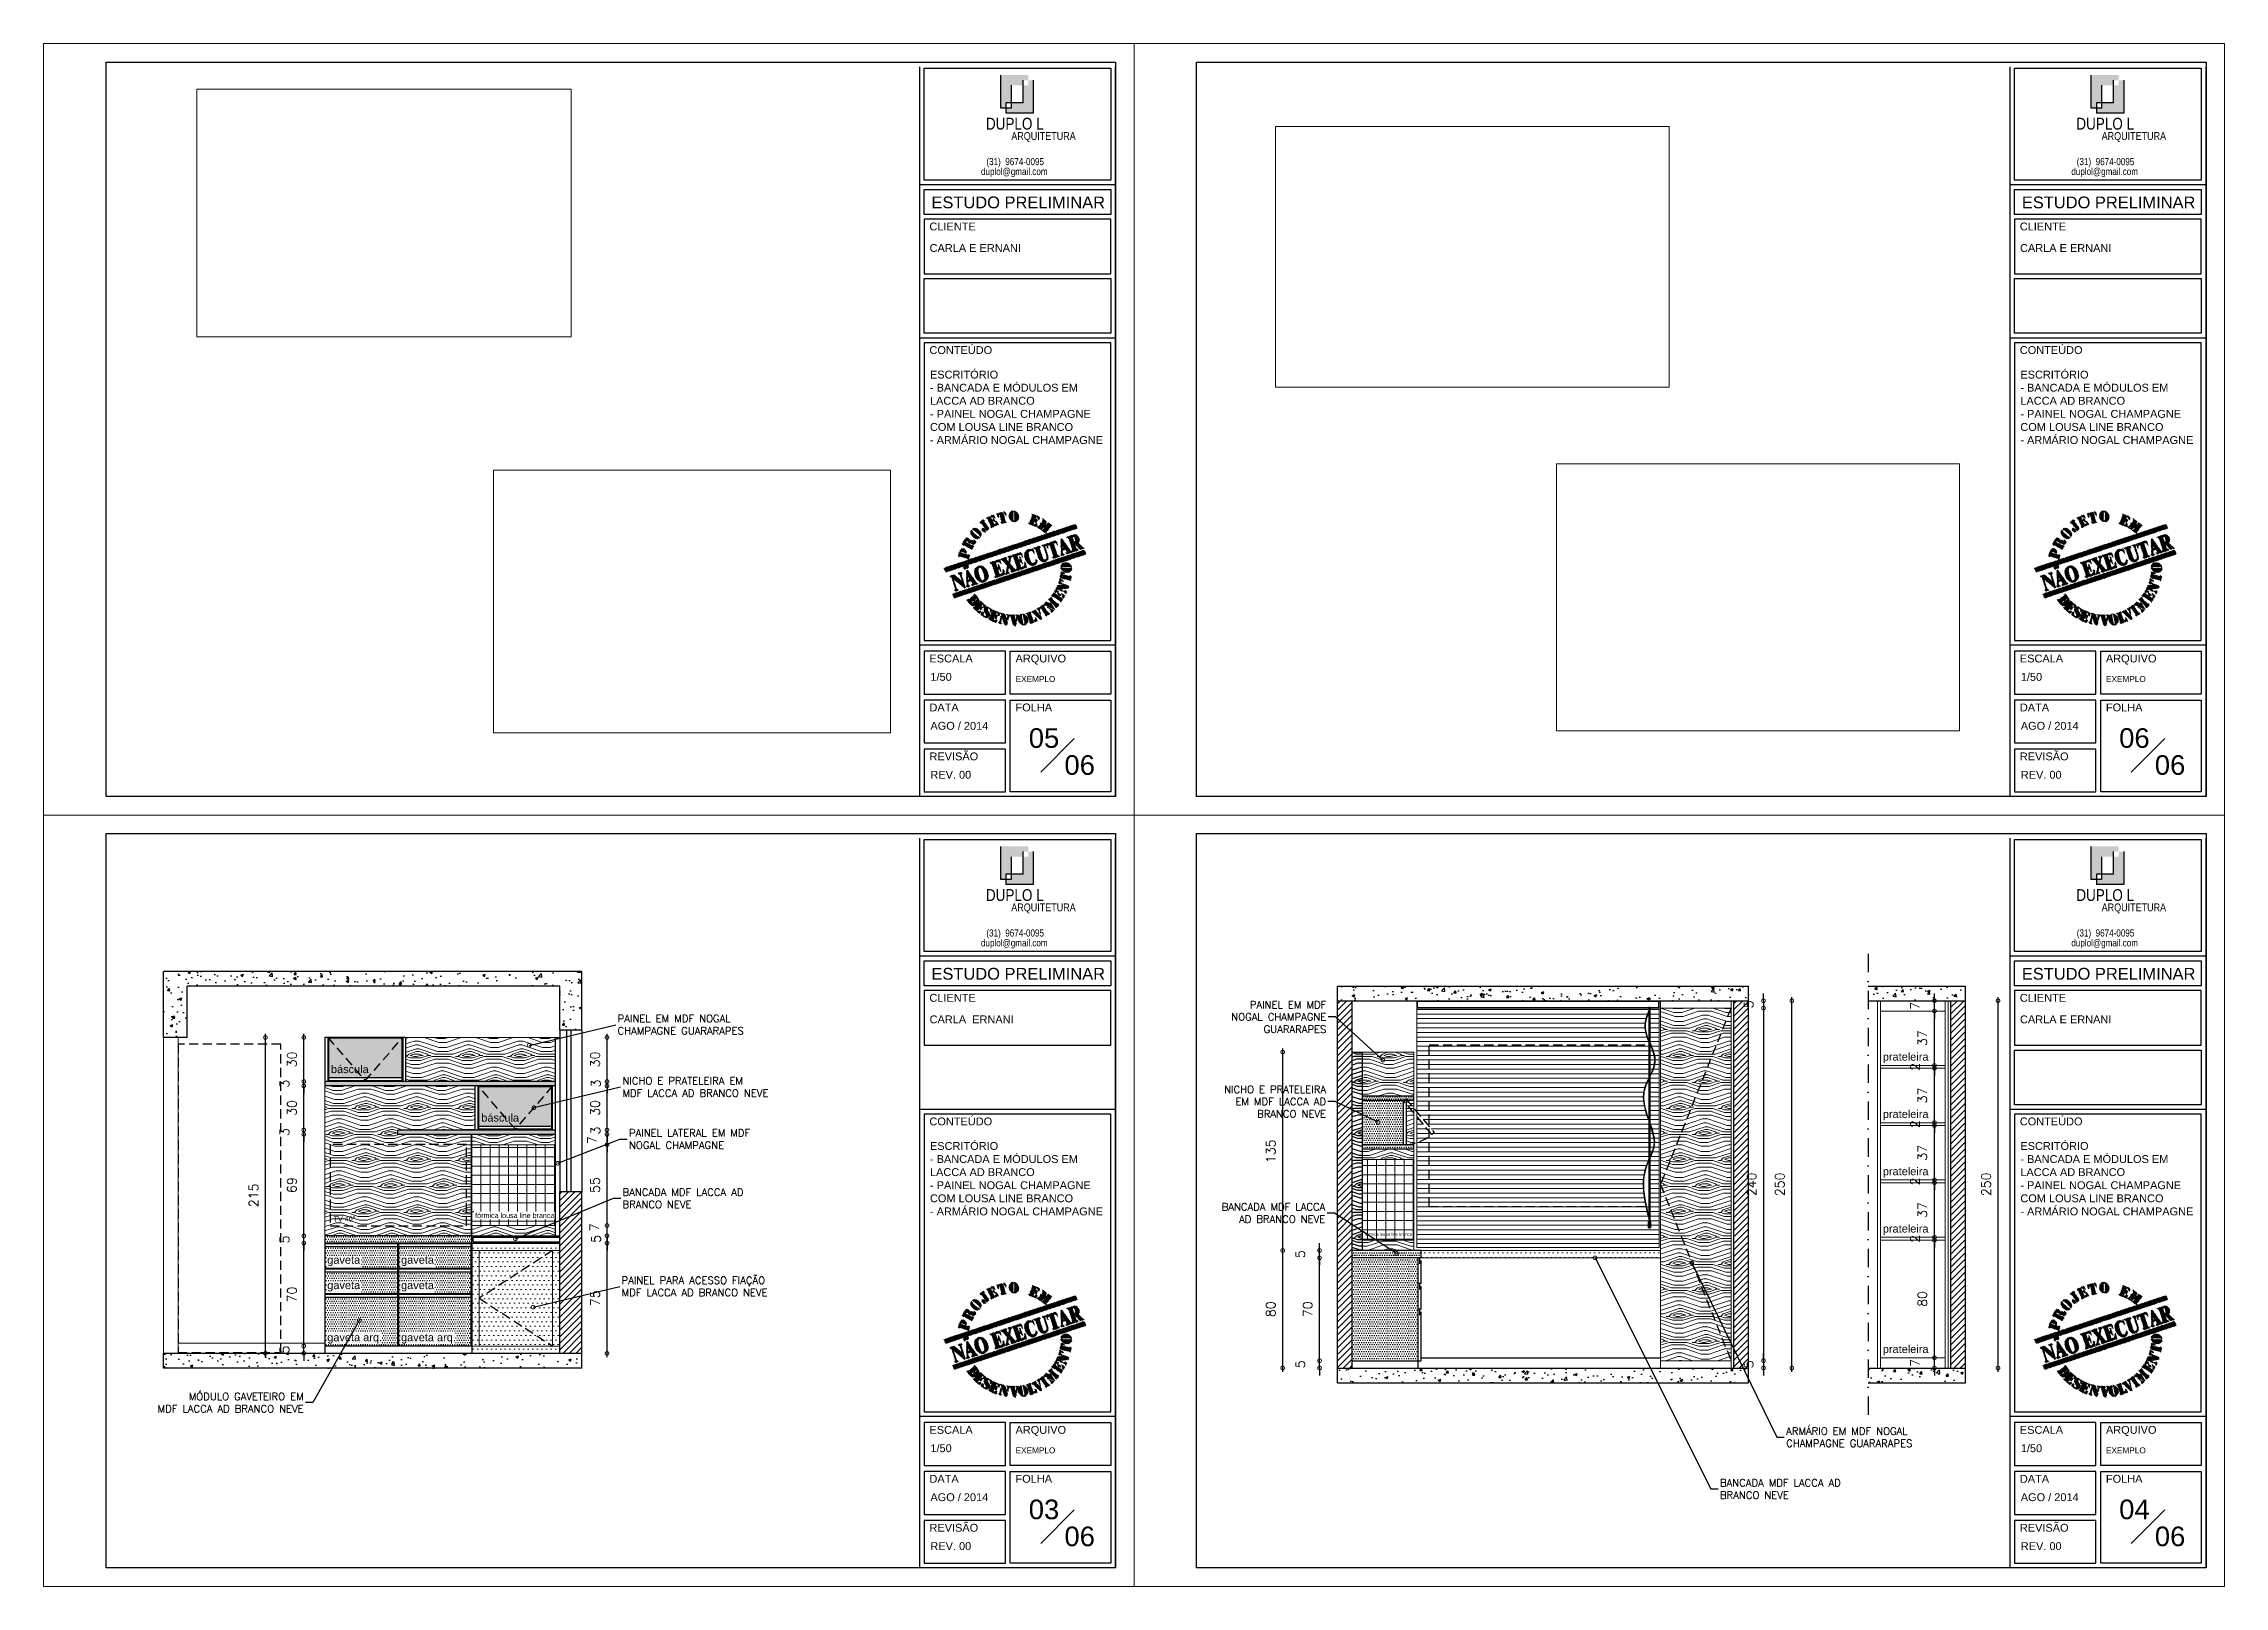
# Model space of a CAD drawing. Extents: x 126968 to 132038, y -1805 to 3860.
# Drawn here: x 130553 to 132038, y 295 to 1345 of the extents above; entities that cross this region are included whole.
import ezdxf
from ezdxf.enums import TextEntityAlignment as Align

# ---------------------------------------------------------------- set-up
doc = ezdxf.new("R2010")
doc.units = 0
doc.header["$MEASUREMENT"] = 0
doc.header["$PDMODE"] = 3
doc.linetypes.add('DASHDOT', pattern=[1, 0.5, -0.25, 0, -0.25])
doc.linetypes.add('HIDDEN', pattern=[0.375, 0.25, -0.125])
doc.layers.get('0').update_dxf_attribs({"linetype": 'CONTINUOUS'})
doc.layers.get('Defpoints').update_dxf_attribs({"linetype": 'CONTINUOUS'})
for name, color, linetype in [('ARQ-CARIMBO', 1, 'CONTINUOUS'), ('PENA01', 1, 'CONTINUOUS'), ('PENA02', 2, 'CONTINUOUS'), ('PENA03', 3, 'CONTINUOUS'), ('PENA04', 4, 'CONTINUOUS'), ('Pena05', 5, 'CONTINUOUS'), ('PENA06', 6, 'CONTINUOUS')]:
    doc.layers.add(name, color=color, linetype=linetype)
for name, color, linetype, lineweight in [('COTA', 8, 'CONTINUOUS', 5), ('COTAS', 8, 'CONTINUOUS', 20), ('PENA 02', 2, 'CONTINUOUS', 9), ('PENA 03', 3, 'CONTINUOUS', 15), ('PENA 04', 4, 'CONTINUOUS', 20), ('PENA 05', 5, 'CONTINUOUS', 25)]:
    doc.layers.add(name, color=color, linetype=linetype, lineweight=lineweight)
doc.layers.add('PROJEÇÃO', color=1, linetype='HIDDEN', transparency=0.51)
doc.styles.add('Arial', font='arial.ttf', dxfattribs={"height": 0.3125})
doc.styles.add('R80E25', font='arial.ttf')
doc.styles.add('SR80', font='arial.ttf', dxfattribs={"height": 5})
doc.styles.get("Standard").update_dxf_attribs({"font": 'romans.shx'})
doc.dimstyles.new('cota 25-5', dxfattribs={"dimscale": 25, "dimtxt": 0.2, "dimasz": 0.2, "dimexe": 0.1, "dimexo": 0.1, "dimgap": 0.05, "dimtad": 1, "dimdec": 1, "dimlfac": 0.2, "dimrnd": 0.2, "dimzin": 12, "dimdsep": 46, "dimtxsty": 'Standard', "dimblk": 'DOTSMALL', "dimcen": 0.5, "dimdle": 0.1, "dimclrd": 1, "dimclre": 1, "dimclrt": 2, "dimadec": 0, "dimazin": 0, "dimtfac": 1, "dimtdec": 1, "dimtix": 1, "dimtmove": 2, "dimatfit": 3, "dimldrblk": 'DOTSMALL', "dimfxl": 1, "dimtvp": 0.5, "dimtolj": 1, "dimtzin": 0, "dimarcsym": 0})
doc.dimstyles.new('COTAS_1_25', dxfattribs={"dimscale": 25, "dimtxt": 0.25, "dimasz": 0.2, "dimexe": 0.1, "dimexo": 0.2, "dimgap": 0.2, "dimtad": 1, "dimdsep": 46, "dimtxsty": 'Standard', "dimblk1": 'DOTSMALL', "dimblk2": 'DOTSMALL', "dimsah": 1, "dimcen": 0.1, "dimdle": 0.1, "dimse1": 1, "dimse2": 1, "dimclrt": 2, "dimadec": 0, "dimazin": 0, "dimtfac": 1, "dimtmove": 2, "dimatfit": 3, "dimldrblk": 'DOTSMALL', "dimfxl": 1, "dimtolj": 1, "dimtzin": 0, "dimarcsym": 0})
picture_1 = doc.add_image_def('image1.jpg', size_in_pixel=(1228, 812))
picture_2 = doc.add_image_def('image2.jpg', size_in_pixel=(1228, 812))
picture_3 = doc.add_image_def('image3.jpg', size_in_pixel=(1228, 812))
picture_4 = doc.add_image_def('image4.jpg', size_in_pixel=(1228, 812))
pattern_1 = [(0, (89948.3493, -5675.0578), (0.78125, 1.5625), [0, -1.5625])]
pattern_2 = [(135, (89943.93, -5672.406), (-35.355339, 4e-15), [1.25, -23.75]), (225, (89930.672, -5671.522), (-4e-15, -35.355339), [2.5, -22.5]), (180, (89935.975, -5673.29), (-17.6776695, -17.6776695), [1.7675, -5.3025, 1.7675, -3.535, 12.375, -10.607839]), (180, (89945.698, -5672.406), (-17.6776695, -17.6776695), [1.76775, -3.5355, 1.76775, -28.284339]), (180, (89937.743, -5667.987), (-17.6776695, -17.6776695), [1.76775, -33.587589]), (180, (89936.859, -5665.335), (-17.6776695, -17.6776695), [1.76775, -33.587589]), (180, (89937.743, -5669.755), (-17.6776695, -17.6776695), [1.76775, -33.587589]), (180, (89937.743, -5671.522), (-17.6776695, -17.6776695), [3.5355, -31.819839]), (180, (89920.065, -5680.361), (-17.6776695, -17.6776695), [3.5355, -31.819839]), (180, (89938.627, -5674.174), (-17.6776695, -17.6776695), [7.071, -28.284339]), (180, (89938.627, -5675.942), (-17.6776695, -17.6776695), [7.071, -28.284339]), (180, (89921.833, -5669.755), (-17.6776695, -17.6776695), [7.071, -28.284339]), (180, (89937.743, -5678.593), (-17.6776695, -17.6776695), [5.3033, -30.052039]), (180, (89938.627, -5684.78), (-17.6776695, -17.6776695), [5.3033, -30.052039]), (180, (89938.627, -5681.245), (-17.6776695, -17.6776695), [5.3033, -30.052039]), (180, (89921.833, -5675.058), (-17.6776695, -17.6776695), [8.838835, -26.516504]), (180, (89922.717, -5677.71), (-17.6776695, -17.6776695), [8.838835, -26.516504]), (180, (89925.368, -5671.522), (-17.6776695, -17.6776695), [12.374369, -22.98097]), (161.56505, (89940.394, -5672.406), (-17.6776695, 17.6776695), [2.795085, -53.106615]), (161.56505, (89931.556, -5674.174), (-17.6776695, 17.6776695), [2.795085, -53.106615]), (161.56505, (89934.207, -5673.29), (-17.6776695, 17.6776695), [2.795085, -53.106615]), (161.56505, (89943.046, -5671.522), (-17.6776695, 17.6776695), [5.59017, -50.31153]), (161.56505, (89931.556, -5675.942), (-17.6776695, 17.6776695), [8.385255, -47.516445]), (161.56505, (89932.439, -5678.593), (-17.6776695, 17.6776695), [11.18034, -44.72136]), (161.56505, (89933.323, -5681.245), (-17.6776695, 17.6776695), [11.18034, -44.72136]), (161.56505, (89930.672, -5689.2), (-17.6776695, 17.6776695), [11.18034, -44.72136]), (161.56505, (89932.439, -5687.432), (-17.6776695, 17.6776695), [13.975425, -41.926274]), (161.56505, (89933.323, -5684.78), (-17.6776695, 17.6776695), [13.975425, -41.926274]), (198.43495, (89934.207, -5671.522), (-17.6776695, -17.6776695), [2.795085, -53.106615]), (198.43495, (89938.627, -5672.406), (-17.6776695, -17.6776695), [2.795085, -53.106615]), (198.43495, (89943.93, -5672.406), (-17.6776695, -17.6776695), [5.59017, -50.31153]), (198.43495, (89935.975, -5669.755), (-17.6776695, -17.6776695), [5.59017, -50.31153]), (198.43495, (89946.582, -5673.29), (-17.6776695, -17.6776695), [8.385255, -47.516445]), (198.43495, (89948.349, -5675.058), (-17.6776695, -17.6776695), [11.18034, -44.72136]), (198.43495, (89931.556, -5660.032), (-17.6776695, -17.6776695), [11.18034, -44.72136]), (198.43495, (89935.975, -5667.987), (-17.6776695, -17.6776695), [11.18034, -44.72136]), (198.43495, (89934.207, -5662.683), (-17.6776695, -17.6776695), [13.975425, -41.926274]), (198.43495, (89935.091, -5665.335), (-17.6776695, -17.6776695), [13.975425, -41.926274])]
pattern_3 = [(135, (89899.78, -5672.406), (-35.355339, 4e-15), [1.25, -23.75]), (225, (89886.522, -5671.522), (-4e-15, -35.355339), [2.5, -22.5]), (180, (89891.825, -5673.29), (-17.6776695, -17.6776695), [1.7675, -5.3025, 1.7675, -3.535, 12.375, -10.607839]), (180, (89901.548, -5672.406), (-17.6776695, -17.6776695), [1.76775, -3.5355, 1.76775, -28.284339]), (180, (89893.593, -5667.987), (-17.6776695, -17.6776695), [1.76775, -33.587589]), (180, (89892.709, -5665.335), (-17.6776695, -17.6776695), [1.76775, -33.587589]), (180, (89893.593, -5669.755), (-17.6776695, -17.6776695), [1.76775, -33.587589]), (180, (89893.593, -5671.522), (-17.6776695, -17.6776695), [3.5355, -31.819839]), (180, (89875.915, -5680.361), (-17.6776695, -17.6776695), [3.5355, -31.819839]), (180, (89894.477, -5674.174), (-17.6776695, -17.6776695), [7.071, -28.284339]), (180, (89894.477, -5675.942), (-17.6776695, -17.6776695), [7.071, -28.284339]), (180, (89877.683, -5669.755), (-17.6776695, -17.6776695), [7.071, -28.284339]), (180, (89893.593, -5678.593), (-17.6776695, -17.6776695), [5.3033, -30.052039]), (180, (89894.477, -5684.78), (-17.6776695, -17.6776695), [5.3033, -30.052039]), (180, (89894.477, -5681.245), (-17.6776695, -17.6776695), [5.3033, -30.052039]), (180, (89877.683, -5675.058), (-17.6776695, -17.6776695), [8.838835, -26.516504]), (180, (89878.567, -5677.71), (-17.6776695, -17.6776695), [8.838835, -26.516504]), (180, (89881.218, -5671.522), (-17.6776695, -17.6776695), [12.374369, -22.98097]), (161.56505, (89896.244, -5672.406), (-17.6776695, 17.6776695), [2.795085, -53.106615]), (161.56505, (89887.405, -5674.174), (-17.6776695, 17.6776695), [2.795085, -53.106615]), (161.56505, (89890.057, -5673.29), (-17.6776695, 17.6776695), [2.795085, -53.106615]), (161.56505, (89898.896, -5671.522), (-17.6776695, 17.6776695), [5.59017, -50.31153]), (161.56505, (89887.405, -5675.942), (-17.6776695, 17.6776695), [8.385255, -47.516445]), (161.56505, (89888.289, -5678.593), (-17.6776695, 17.6776695), [11.18034, -44.72136]), (161.56505, (89889.173, -5681.245), (-17.6776695, 17.6776695), [11.18034, -44.72136]), (161.56505, (89886.522, -5689.2), (-17.6776695, 17.6776695), [11.18034, -44.72136]), (161.56505, (89888.289, -5687.432), (-17.6776695, 17.6776695), [13.975425, -41.926274]), (161.56505, (89889.173, -5684.78), (-17.6776695, 17.6776695), [13.975425, -41.926274]), (198.43495, (89890.057, -5671.522), (-17.6776695, -17.6776695), [2.795085, -53.106615]), (198.43495, (89894.477, -5672.406), (-17.6776695, -17.6776695), [2.795085, -53.106615]), (198.43495, (89899.78, -5672.406), (-17.6776695, -17.6776695), [5.59017, -50.31153]), (198.43495, (89891.825, -5669.755), (-17.6776695, -17.6776695), [5.59017, -50.31153]), (198.43495, (89902.431, -5673.29), (-17.6776695, -17.6776695), [8.385255, -47.516445]), (198.43495, (89904.199, -5675.058), (-17.6776695, -17.6776695), [11.18034, -44.72136]), (198.43495, (89887.405, -5660.032), (-17.6776695, -17.6776695), [11.18034, -44.72136]), (198.43495, (89891.825, -5667.987), (-17.6776695, -17.6776695), [11.18034, -44.72136]), (198.43495, (89890.057, -5662.683), (-17.6776695, -17.6776695), [13.975425, -41.926274]), (198.43495, (89890.941, -5665.335), (-17.6776695, -17.6776695), [13.975425, -41.926274])]
pattern_4 = [(0, (89904.1992, -5675.0578), (0.78125, 1.5625), [0, -1.5625])]

msp = doc.modelspace()

# ---------------------------------------------------------------- texts
at = {"color": 2, "ltscale": 2, "char_height": 5}
for s, insert, attachment_point in [('PAINEL EM MDF NOGAL\\PCHAMPAGNE GUARARAPES', (130943.622, 677.07), 4), ('PAINEL EM MDF\\PNOGAL CHAMPAGNE\\PGUARARAPES', (131426.196, 682.346), 6), ('NICHO E PRATELEIRA EM\\PMDF LACCA AD BRANCO NEVE', (130946.886, 634.701), 4), ('NICHO E PRATELEIRA\\PEM MDF LACCA AD\\PBRANCO NEVE', (131426.02, 624.701), 6), ('PAINEL LATERAL EM MDF\\PNOGAL CHAMPAGNE ', (130951.379, 599.207), 4), ('BANCADA MDF LACCA AD\\PBRANCO NEVE', (130947.015, 558.896), 4), ('BANCADA MDF LACCA\\PAD BRANCO NEVE', (131425.49, 548.896), 6), ('PAINEL PARA ACESSO FIAÇÃO \\PMDF LACCA AD BRANCO NEVE', (130946.31, 498.92), 4), ('MÓDULO GAVETEIRO EM\\PMDF LACCA AD BRANCO NEVE', (130729.801, 419.864), 6), ('ARMÁRIO EM MDF NOGAL\\PCHAMPAGNE GUARARAPES', (131739.335, 396.313), 4), ('BANCADA MDF LACCA AD\\PBRANCO NEVE', (131694.278, 361.102), 4)]:
    msp.add_mtext(s, dxfattribs=dict(at, insert=insert, attachment_point=attachment_point))
at = {"layer": 'ARQ-CARIMBO', "char_height": 4.00781, "width": 288.55301, "attachment_point": 1, "style": 'Arial'}
for insert in [(131214.63, 914.355), (131957.13, 914.355), (131214.63, 389.355), (131957.13, 389.355)]:
    msp.add_mtext('{\\fArial|b0|i0|c0|p34;EXEMPLO}', dxfattribs=dict(at, insert=insert))
at = {"layer": 'PENA 04', "color": 3, "char_height": 5.34375, "width": 249.85444, "attachment_point": 1, "style": 'Arial'}
for insert in [(131156.304, 1122.208), (131898.804, 1122.208), (131156.304, 597.208), (131898.804, 597.208)]:
    msp.add_mtext('ESCRITÓRIO\\P- BANCADA E MÓDULOS EM\\PLACCA AD BRANCO\\P- PAINEL NOGAL CHAMPAGNE \\PCOM LOUSA LINE BRANCO\\P- ARMÁRIO NOGAL CHAMPAGNE', dxfattribs=dict(at, insert=insert))
at = {"layer": 'PENA01'}
for s, insert, char_height, width, attachment_point, style in [('{\\fArial Narrow|b0|i0|c0|p34;ARQUITETURA}', (131233.612, 1284.59), 5.34375, 95.84335, 2, 'R80E25'), ('{\\fArial Narrow|b0|i0|c0|p34;ARQUITETURA}', (131976.112, 1284.59), 5.34375, 95.84335, 2, 'R80E25'), ('{\\fArial Narrow|b0|i0|c0|p34;(31)  9674-0095}', (131194.72, 1266.912), 4.80938, 153.4725, 1, 'SR80'), ('{\\fArial Narrow|b0|i0|c0|p34;(31)  9674-0095}', (131937.22, 1266.912), 4.80938, 153.4725, 1, 'SR80'), ('{\\fArial Narrow|b0|i0|c0|p34;duplol@gmail.com}', (131191.036, 1260.202), 4.80938, 153.4725, 1, 'SR80'), ('{\\fArial Narrow|b0|i0|c0|p34;duplol@gmail.com}', (131933.536, 1260.202), 4.80938, 153.4725, 1, 'SR80'), ('{\\fArial Narrow|b0|i0|c0|p34;ARQUITETURA}', (131233.612, 759.59), 5.34375, 95.84335, 2, 'R80E25'), ('{\\fArial Narrow|b0|i0|c0|p34;ARQUITETURA}', (131976.112, 759.59), 5.34375, 95.84335, 2, 'R80E25'), ('{\\fArial Narrow|b0|i0|c0|p34;duplol@gmail.com}', (131191.036, 735.202), 4.80938, 153.4725, 1, 'SR80'), ('{\\fArial Narrow|b0|i0|c0|p34;(31)  9674-0095}', (131194.72, 741.912), 4.80938, 153.4725, 1, 'SR80'), ('{\\fArial Narrow|b0|i0|c0|p34;duplol@gmail.com}', (131933.536, 735.202), 4.80938, 153.4725, 1, 'SR80'), ('{\\fArial Narrow|b0|i0|c0|p34;(31)  9674-0095}', (131937.22, 741.912), 4.80938, 153.4725, 1, 'SR80')]:
    msp.add_mtext(s, dxfattribs=dict(at, insert=insert, char_height=char_height, width=width, attachment_point=attachment_point, style=style))
at = {"layer": 'PENA02', "color": 2, "style": 'Arial'}
for s, height, p in [('CLIENTE', 5.3438, (131155.936, 1217.685)), ('CLIENTE', 5.3438, (131898.436, 1217.685)), ('CONTEÚDO', 5.3438, (131155.936, 1133.564)), ('CONTEÚDO', 5.3438, (131898.436, 1133.564)), ('ESCALA', 5.3438, (131155.968, 923.639)), ('ARQUIVO', 5.3438, (131214.573, 923.639)), ('ESCALA', 5.3438, (131898.468, 923.639)), ('ARQUIVO', 5.3438, (131957.073, 923.639)), ('DATA', 5.3438, (131155.968, 890.322)), ('FOLHA', 5.3438, (131214.573, 890.322)), ('DATA', 5.3438, (131898.468, 890.322)), ('FOLHA', 5.3438, (131957.073, 890.322)), ('REVISÃO', 5.3438, (131155.968, 857.005)), ('REVISÃO', 5.3438, (131898.468, 857.005)), ('CLIENTE', 5.3438, (131155.936, 692.685)), ('CLIENTE', 5.3438, (131898.436, 692.685)), ('prateleira', 5.3438, (131805.155, 652.616)), ('báscula', 5.3438, (130748.384, 644.116)), ('báscula', 5.3438, (130850.759, 611.116)), ('CONTEÚDO', 5.3438, (131155.936, 608.564)), ('prateleira', 5.3438, (131805.155, 613.616)), ('CONTEÚDO', 5.3438, (131898.436, 608.564)), ('prateleira', 5.3438, (131805.155, 574.616)), ('prateleira', 5.3438, (131805.155, 535.616)), ('gaveta', 5.3438, (130745.884, 514.366)), ('gaveta', 5.3438, (130796.134, 514.366)), ('gaveta', 5.3438, (130745.884, 497.116)), ('gaveta', 5.3438, (130796.134, 497.116)), ('gaveta arq.', 5.34375, (130745.884, 461.616)), ('gaveta arq.', 5.34375, (130796.134, 461.616)), ('prateleira', 5.3438, (131805.155, 453.616)), ('ESCALA', 5.3438, (131155.968, 398.639)), ('ARQUIVO', 5.3438, (131214.573, 398.639)), ('ESCALA', 5.3438, (131898.468, 398.639)), ('ARQUIVO', 5.3438, (131957.073, 398.639)), ('DATA', 5.3438, (131155.968, 365.322)), ('FOLHA', 5.3438, (131214.573, 365.322)), ('DATA', 5.3438, (131898.468, 365.322)), ('FOLHA', 5.3438, (131957.073, 365.322)), ('REVISÃO', 5.3438, (131155.968, 332.005)), ('REVISÃO', 5.3438, (131898.468, 332.005))]:
    msp.add_text(s, height=height, dxfattribs=at).set_placement(p)
for s, height, p in [('TV 40"', 3.4734, (130750.244, 543.084)), ('fórmica lousa line branca', 3.47344, (130846.613, 545.482)), ('fórmica lousa line branca', 2.08406, (131452.199, 533.44))]:
    msp.add_text(s, height=height, rotation=360, dxfattribs=at).set_placement(p)
at = {"layer": 'PENA03', "color": 3, "style": 'Arial'}
for p in [(131216.418, 1232.73), (131958.918, 1232.73), (131216.418, 707.73), (131958.918, 707.73)]:
    msp.add_text('ESTUDO PRELIMINAR', height=8.01562, dxfattribs=at).set_placement(p, align=Align.CENTER)
for s, height, p in [('CARLA E ERNANI', 5.34375, (131156.055, 1203.017)), ('CARLA E ERNANI', 5.34375, (131898.555, 1203.017)), ('1/50', 5.3438, (131156.605, 911.135)), ('1/50', 5.3438, (131899.105, 911.135)), ('AGO / 2014', 5.3438, (131156.605, 877.818)), ('AGO / 2014', 5.3438, (131899.105, 877.818)), ('REV. 00', 5.3438, (131156.605, 844.501)), ('REV. 00', 5.3438, (131899.105, 844.501)), ('CARLA  ERNANI', 5.34375, (131156.055, 678.017)), ('CARLA E ERNANI', 5.34375, (131898.555, 678.017)), ('1/50', 5.3438, (131156.605, 386.135)), ('1/50', 5.3438, (131899.105, 386.135)), ('AGO / 2014', 5.3438, (131156.605, 352.818)), ('AGO / 2014', 5.3438, (131899.105, 352.818)), ('REV. 00', 5.3438, (131156.605, 319.501)), ('REV. 00', 5.3438, (131899.105, 319.501))]:
    msp.add_text(s, height=height, dxfattribs=at).set_placement(p)
at = {"layer": 'PENA03', "char_height": 8.01562, "width": 136.30888, "attachment_point": 2, "style": 'R80E25'}
for insert in [(131214.085, 1294.328), (131956.585, 1294.328), (131214.085, 769.328), (131956.585, 769.328)]:
    msp.add_mtext('{\\fArial Narrow|b0|i0|c0|p34;DUPLO L}', dxfattribs=dict(at, insert=insert))
at = {"layer": 'PENA04', "color": 4, "style": 'Arial'}
for s, p in [('05', (131223.589, 865.498)), ('06', (131966.089, 865.498)), ('06', (131247.881, 847.143)), ('06', (131990.381, 847.143)), ('03', (131223.589, 340.498)), ('04', (131966.089, 340.498)), ('06', (131247.881, 322.143)), ('06', (131990.381, 322.143))]:
    msp.add_text(s, height=13.3594, dxfattribs=at).set_placement(p)

# ---------------------------------------------------------------- blocks, each defined once
blk = doc.blocks.new('NAOEXECUTAR')
at = {"linetype": 'Continuous', "lineweight": 100}
for p, q in [((-12.96, 9.17), (-12.84, 9.28)), ((-12.94, 9.26), (-12.85, 9.36)), ((-12.8, 9.4), (-12.69, 9.51)), ((-12.73, 9.4), (-12.6, 9.53)), ((-12.68, 9.37), (-12.53, 9.53)), ((-12.64, 9.33), (-12.46, 9.51)), ((-12.61, 9.3), (-12.41, 9.49)), ((-12.57, 9.26), (-12.36, 9.47)), ((-12.53, 9.23), (-12.32, 9.43)), ((-12.49, 9.19), (-12.28, 9.4)), ((-12.45, 9.15), (-12.24, 9.36)), ((-12.41, 9.12), (-12.2, 9.33)), ((-12.37, 9.08), (-12.17, 9.28)), ((-12.16, 9.97), (-11.92, 10.21)), ((-12.08, 9.97), (-11.84, 10.22)), ((-12.05, 9.93), (-11.85, 10.13)), ((-12.02, 9.89), (-11.82, 10.09)), ((-12.01, 9.37), (-11.86, 9.52)), ((-12, 9.46), (-11.95, 9.5)), ((-11.99, 9.32), (-11.82, 9.49)), ((-11.98, 9.84), (-11.79, 10.04)), ((-11.95, 9.8), (-11.75, 10)), ((-11.95, 9.28), (-11.78, 9.45)), ((-11.92, 9.76), (-11.72, 9.96)), ((-11.91, 9.25), (-11.77, 9.38)), ((-11.89, 9.72), (-11.69, 9.91)), ((-11.86, 9.67), (-11.66, 9.87)), ((-11.85, 9.24), (-11.77, 9.31)), ((-11.83, 9.63), (-11.63, 9.83)), ((-11.79, 9.59), (-11.6, 9.79)), ((-11.76, 9.54), (-11.56, 9.74)), ((-11.76, 9.25), (-11.71, 9.3)), ((-11.73, 9.5), (-11.53, 9.7)), ((-11.7, 9.46), (-11.5, 9.65)), ((-11.68, 9.41), (-11.48, 9.6)), ((-11.67, 9.34), (-11.47, 9.54)), ((-11.61, 10.37), (-11.56, 10.41)), ((-11.56, 10.35), (-11.42, 10.48)), ((-11.51, 10.32), (-11.3, 10.52)), ((-11.49, 10.27), (-11.28, 10.47)), ((-11.46, 10.21), (-11.26, 10.42)), ((-11.44, 10.16), (-11.23, 10.37)), ((-11.42, 10.11), (-11.21, 10.32)), ((-11.39, 10.06), (-11.18, 10.27)), ((-11.37, 10.01), (-11.16, 10.22)), ((-11.34, 9.96), (-11.14, 10.17)), ((-11.32, 9.91), (-11.11, 10.12)), ((-11.3, 9.86), (-11.09, 10.07)), ((-11.27, 9.81), (-11.06, 10.02)), ((-11.25, 9.76), (-11.04, 9.97)), ((-11.25, 9.61), (-10.99, 9.87)), ((-11.23, 10.52), (-11.14, 10.62)), ((-11.23, 9.71), (-11.02, 9.92)), ((-11.16, 10.52), (-11.02, 10.66)), ((-11.13, 9.65), (-10.97, 9.82)), ((-11.09, 10.51), (-11, 10.61)), ((-11.06, 10.25), (-10.99, 10.32)), ((-11.06, 10.17), (-10.96, 10.27)), ((-11.05, 10.33), (-11.01, 10.37)), ((-11.04, 10.49), (-10.97, 10.56)), ((-11.01, 10.15), (-10.94, 10.22)), ((-11, 10.46), (-10.95, 10.51)), ((-10.99, 9.72), (-10.94, 9.77)), ((-10.96, 10.12), (-10.91, 10.17)), ((-10.95, 10.43), (-10.93, 10.46)), ((-10.93, 10.08), (-10.89, 10.12)), ((-10.9, 9.81), (-10.7, 10.01)), ((-10.84, 9.79), (-10.68, 9.96)), ((-10.8, 10.06), (-10.75, 10.1)), ((-10.79, 9.99), (-10.73, 10.06)), ((-10.73, 10.73), (-10.69, 10.77)), ((-10.71, 10.67), (-10.58, 10.8)), ((-10.7, 10.61), (-10.57, 10.74)), ((-10.7, 9.86), (-10.65, 9.91)), ((-10.68, 10.55), (-10.61, 10.63)), ((-10.66, 10.49), (-10.61, 10.55)), ((-10.51, 10.8), (-10.48, 10.82)), ((-10.49, 10.74), (-10.38, 10.85)), ((-10.48, 10.68), (-10.28, 10.87)), ((-10.46, 10.62), (-10.23, 10.85)), ((-10.45, 10.56), (-10.22, 10.79)), ((-10.43, 10.5), (-10.2, 10.73)), ((-10.42, 10.44), (-10.19, 10.67)), ((-10.4, 10.38), (-10.17, 10.61)), ((-10.39, 10.32), (-10.16, 10.55)), ((-10.37, 10.26), (-10.14, 10.49)), ((-10.37, 9.96), (-10.08, 10.26)), ((-10.36, 10.2), (-10.13, 10.43)), ((-10.34, 10.14), (-10.11, 10.37)), ((-10.33, 10.09), (-10.1, 10.31)), ((-10.29, 9.97), (-10.07, 10.2)), ((-10.19, 10.9), (-10.18, 10.9)), ((-10.19, 10), (-10.05, 10.14)), ((-10.17, 10.84), (-10.08, 10.93)), ((-10.12, 10.81), (-10.03, 10.91)), ((-10.09, 10.77), (-10.01, 10.85)), ((-10.09, 10.02), (-10, 10.11)), ((-10.06, 10.72), (-9.99, 10.79)), ((-10.04, 10.67), (-9.98, 10.73)), ((-9.99, 10.65), (-9.97, 10.66)), ((-9.99, 10.05), (-9.96, 10.08)), ((-9.69, 10.57), (-9.39, 10.87)), ((-9.69, 10.5), (-9.4, 10.79)), ((-9.68, 10.65), (-9.34, 11)), ((-9.68, 10.43), (-9.4, 10.72)), ((-9.67, 10.37), (-9.4, 10.64)), ((-9.66, 10.75), (-9.43, 10.98)), ((-9.65, 10.32), (-9.39, 10.57)), ((-9.62, 10.27), (-9.39, 10.5)), ((-9.59, 10.22), (-9.39, 10.42)), ((-9.55, 10.19), (-9.39, 10.35)), ((-9.51, 10.15), (-9.39, 10.27)), ((-9.46, 10.13), (-9.39, 10.21)), ((-9.41, 10.11), (-9.36, 10.16)), ((-9.34, 10.1), (-9.33, 10.11)), ((-9.28, 10.99), (-9.27, 11)), ((-9.27, 10.1), (-8.92, 10.45)), ((-9.25, 10.93), (-9.2, 10.98)), ((-9.22, 10.89), (-9.15, 10.96)), ((-9.22, 10.82), (-9.1, 10.94)), ((-9.21, 10.75), (-9.06, 10.91)), ((-9.21, 10.68), (-9.02, 10.87)), ((-9.21, 10.6), (-8.99, 10.83)), ((-9.21, 10.53), (-8.96, 10.78)), ((-9.21, 10.45), (-8.94, 10.72)), ((-9.21, 10.38), (-8.92, 10.67)), ((-9.21, 10.31), (-8.92, 10.6)), ((-9.21, 10.23), (-8.92, 10.53)), ((-9.18, 10.12), (-8.95, 10.35)), ((-8.03, 9.92), (-7.98, 9.97)), ((-7.98, 9.9), (-7.49, 10.39)), ((-7.93, 10.02), (-7.44, 10.51)), ((-7.93, 9.87), (-7.54, 10.26)), ((-7.88, 10.14), (-7.41, 10.61)), ((-7.87, 9.85), (-7.59, 10.14)), ((-7.84, 10.26), (-7.47, 10.63)), ((-7.82, 9.83), (-7.64, 10.02)), ((-7.79, 10.39), (-7.52, 10.65)), ((-7.77, 9.81), (-7.68, 9.89)), ((-7.74, 10.51), (-7.57, 10.67)), ((-7.72, 10.67), (-7.68, 10.72)), ((-7.7, 10.63), (-7.63, 10.7)), ((-7.66, 9.77), (-7.61, 9.82)), ((-7.61, 9.75), (-7.53, 9.82)), ((-7.55, 9.73), (-7.35, 9.93)), ((-7.5, 10.15), (-7.35, 10.3)), ((-7.5, 9.71), (-7.35, 9.85)), ((-7.47, 10.1), (-7.33, 10.25)), ((-7.47, 10.03), (-7.38, 10.13)), ((-7.45, 9.68), (-7.4, 9.73)), ((-7.36, 10.52), (-7.31, 10.57)), ((-7.31, 10.49), (-7.25, 10.55)), ((-7.3, 9.61), (-7.24, 9.67)), ((-7.28, 10.45), (-7.2, 10.53)), ((-7.26, 10.4), (-7.15, 10.51)), ((-7.26, 9.58), (-7.02, 9.81)), ((-7.25, 10.33), (-7.12, 10.45)), ((-7.23, 10.27), (-7.17, 10.33)), ((-7.21, 9.55), (-7.13, 9.63)), ((-7.17, 9.51), (-7.12, 9.56)), ((-7.05, 9.85), (-6.95, 9.96)), ((-7.04, 9.42), (-6.65, 9.81)), ((-7.03, 9.51), (-6.62, 9.91)), ((-6.99, 9.61), (-6.59, 10.02)), ((-6.96, 9.72), (-6.55, 10.13)), ((-6.93, 9.83), (-6.59, 10.17)), ((-6.9, 9.94), (-6.63, 10.2)), ((-6.9, 9.33), (-6.87, 9.36)), ((-6.86, 10.04), (-6.67, 10.23)), ((-6.86, 9.3), (-6.24, 9.92)), ((-6.84, 10.29), (-6.8, 10.33)), ((-6.83, 10.15), (-6.72, 10.26)), ((-6.82, 9.27), (-6.19, 9.89)), ((-6.81, 10.24), (-6.76, 10.3)), ((-6.78, 9.23), (-6.15, 9.86)), ((-6.75, 9.64), (-6.54, 9.85)), ((-6.73, 9.2), (-6.2, 9.73)), ((-6.69, 9.17), (-6.39, 9.47)), ((-6.65, 9.58), (-6.28, 9.95)), ((-6.46, 9.85), (-6.33, 9.98)), ((-6.25, 8.79), (-5.76, 9.28)), ((-6.16, 9.77), (-6.11, 9.83)), ((-6.14, 8.83), (-5.64, 9.32)), ((-6.03, 8.87), (-5.53, 9.36)), ((-5.92, 8.9), (-5.42, 9.4)), ((-5.8, 8.94), (-5.31, 9.43)), ((-5.69, 8.98), (-5.2, 9.47)), ((-5.58, 9.01), (-5.09, 9.51)), ((-5.47, 9.05), (-4.97, 9.55)), ((-5.36, 9.09), (-4.86, 9.58)), ((-5.24, 9.13), (-4.75, 9.62)), ((-5.13, 9.16), (-4.64, 9.66)), ((-5.02, 9.2), (-4.53, 9.7)), ((-4.91, 9.24), (-4.41, 9.73)), ((-4.8, 9.28), (-4.3, 9.77)), ((-4.68, 9.31), (-4.19, 9.81)), ((-4.57, 9.35), (-4.08, 9.84)), ((-4.46, 9.39), (-4.03, 9.82)), ((-4.35, 9.43), (-4.01, 9.76)), ((-4.24, 9.46), (-3.99, 9.71)), ((-4.12, 9.5), (-3.97, 9.65)), ((-4.01, 9.54), (-3.95, 9.6)), ((-14.01, 7.15), (-13.74, 7.42)), ((-13.99, 7.24), (-13.79, 7.44)), ((-13.95, 7.35), (-13.85, 7.46)), ((-13.92, 7.46), (-13.91, 7.47)), ((-13.88, 7.57), (-13.66, 7.8)), ((-13.86, 7.52), (-13.59, 7.8)), ((-13.74, 7.57), (-13.53, 7.78)), ((-13.68, 7.55), (-13.47, 7.76)), ((-13.67, 8.16), (-13.45, 8.38)), ((-13.65, 8.11), (-13.4, 8.35)), ((-13.63, 7.53), (-13.43, 7.72)), ((-13.58, 8.32), (-13.5, 8.41)), ((-13.57, 7.51), (-13.4, 7.68)), ((-13.56, 8.12), (-13.35, 8.33)), ((-13.51, 8.1), (-13.3, 8.3)), ((-13.51, 7.49), (-13.37, 7.63)), ((-13.5, 8.48), (-13.27, 8.7)), ((-13.47, 7.47), (-13.36, 7.57)), ((-13.46, 8.07), (-13.26, 8.27)), ((-13.45, 8.45), (-13.2, 8.7)), ((-13.44, 7.41), (-13.36, 7.5)), ((-13.41, 8.04), (-13.21, 8.25)), ((-13.36, 8.02), (-13.16, 8.22)), ((-13.35, 8.48), (-13.15, 8.68)), ((-13.32, 7.99), (-13.11, 8.2)), ((-13.3, 8.46), (-13.1, 8.65)), ((-13.27, 7.96), (-13.06, 8.17)), ((-13.25, 8.43), (-13.07, 8.61)), ((-13.22, 7.94), (-13.01, 8.14)), ((-13.2, 8.4), (-13.04, 8.56)), ((-13.17, 7.91), (-12.97, 8.12)), ((-13.16, 8.37), (-13.04, 8.49)), ((-13.13, 8.33), (-13.06, 8.4)), ((-13.12, 8.27), (-12.87, 8.51)), ((-13.12, 7.89), (-12.92, 8.09)), ((-13.07, 7.86), (-12.87, 8.06)), ((-13.03, 7.83), (-12.79, 8.07)), ((-13.02, 8.29), (-12.81, 8.5)), ((-12.98, 7.81), (-12.74, 8.04)), ((-12.96, 9.1), (-12.81, 9.24)), ((-12.96, 8.27), (-12.76, 8.47)), ((-12.96, 7.75), (-12.83, 7.88)), ((-12.94, 9.04), (-12.77, 9.2)), ((-12.92, 8.98), (-12.73, 9.17)), ((-12.91, 8.25), (-12.71, 8.45)), ((-12.89, 8.94), (-12.7, 9.13)), ((-12.86, 8.89), (-12.66, 9.1)), ((-12.86, 8.22), (-12.6, 8.49)), ((-12.82, 8.85), (-12.62, 9.06)), ((-12.81, 8.2), (-12.57, 8.43)), ((-12.79, 8.82), (-12.58, 9.03)), ((-12.75, 8.78), (-12.54, 8.99)), ((-12.75, 8.19), (-12.57, 8.36)), ((-12.7, 8.75), (-12.5, 8.95)), ((-12.67, 8.49), (-12.64, 8.52)), ((-12.66, 8.72), (-12.46, 8.92)), ((-12.61, 8.7), (-12.42, 8.88)), ((-12.55, 8.68), (-12.38, 8.85)), ((-12.49, 8.67), (-12.34, 8.81)), ((-12.41, 8.68), (-12.29, 8.8)), ((-12.33, 9.05), (-12.14, 9.24)), ((-12.29, 9.01), (-12.12, 9.19)), ((-12.29, 8.72), (-12.22, 8.78)), ((-12.26, 8.98), (-12.1, 9.13)), ((-12.22, 8.94), (-12.09, 9.07)), ((-12.2, 8.88), (-12.1, 8.99)), ((-12.18, 8.83), (-12.15, 8.86)), ((-11.85, 6.92), (-11.35, 7.42)), ((-11.73, 6.96), (-11.24, 7.46)), ((-11.62, 7), (-11.13, 7.49)), ((-11.51, 7.04), (-11.02, 7.53)), ((-11.4, 7.07), (-10.9, 7.57)), ((-11.29, 7.11), (-10.79, 7.6)), ((-11.18, 7.15), (-10.68, 7.64)), ((-11.06, 7.19), (-10.57, 7.68)), ((-10.95, 7.22), (-10.46, 7.72)), ((-10.84, 7.26), (-10.35, 7.75)), ((-10.73, 7.3), (-10.23, 7.79)), ((-10.62, 7.33), (-10.12, 7.83)), ((-10.5, 7.37), (-10.01, 7.87)), ((-10.39, 7.41), (-9.9, 7.9)), ((-10.28, 7.45), (-9.79, 7.94)), ((-10.17, 7.48), (-9.67, 7.98)), ((-10.06, 7.52), (-9.56, 8.02)), ((-9.94, 7.56), (-9.45, 8.05)), ((-9.83, 7.6), (-9.34, 8.09)), ((-9.72, 7.63), (-9.23, 8.13)), ((-9.61, 7.67), (-9.11, 8.16)), ((-9.5, 7.71), (-9, 8.2)), ((-9.38, 7.75), (-8.89, 8.24)), ((-9.27, 7.78), (-8.78, 8.28)), ((-9.16, 7.82), (-8.67, 8.31)), ((-9.05, 7.86), (-8.55, 8.35)), ((-8.94, 7.89), (-8.44, 8.39)), ((-8.94, 7.29), (-8.81, 7.43)), ((-8.84, 7.32), (-8.7, 7.46)), ((-8.82, 7.93), (-8.33, 8.43)), ((-8.77, 7.31), (-8.66, 7.43)), ((-8.71, 7.97), (-8.22, 8.46)), ((-8.6, 8.01), (-8.11, 8.5)), ((-8.49, 8.04), (-8, 8.54)), ((-8.38, 8.08), (-7.88, 8.58)), ((-8.37, 7.27), (-7.91, 7.73)), ((-8.37, 7.19), (-8.08, 7.49)), ((-8.36, 7.36), (-7.99, 7.73)), ((-8.32, 7.46), (-8.09, 7.7)), ((-8.27, 8.12), (-7.77, 8.61)), ((-8.15, 8.16), (-7.66, 8.65)), ((-8.04, 8.19), (-7.55, 8.69)), ((-7.93, 8.23), (-7.44, 8.72)), ((-7.92, 7.65), (-7.83, 7.73)), ((-7.84, 7.65), (-7.77, 7.72)), ((-7.82, 8.27), (-7.32, 8.76)), ((-7.79, 7.63), (-7.67, 7.74)), ((-7.76, 7.71), (-7.76, 7.71)), ((-7.74, 7.6), (-7.65, 7.69)), ((-7.73, 7.76), (-7.69, 7.8)), ((-7.71, 8.31), (-7.21, 8.8)), ((-7.7, 7.56), (-7.63, 7.63)), ((-7.67, 7.52), (-7.61, 7.58)), ((-7.64, 7.48), (-7.6, 7.52)), ((-7.61, 7.43), (-7.58, 7.46)), ((-7.6, 7.82), (-7.58, 7.84)), ((-7.59, 8.34), (-7.1, 8.84)), ((-7.55, 7.79), (-7.47, 7.87)), ((-7.49, 7.78), (-7.35, 7.91)), ((-7.48, 8.38), (-6.99, 8.87)), ((-7.45, 7.74), (-7.24, 7.95)), ((-7.42, 7.69), (-7.13, 7.99)), ((-7.4, 7.64), (-7.06, 7.98)), ((-7.38, 7.58), (-7.14, 7.83)), ((-7.37, 8.42), (-6.88, 8.91)), ((-7.37, 7.53), (-7.12, 7.77)), ((-7.35, 7.47), (-7.11, 7.71)), ((-7.33, 7.42), (-7.09, 7.66)), ((-7.31, 7.36), (-7.07, 7.6)), ((-7.29, 7.3), (-7.05, 7.54)), ((-7.27, 7.25), (-7.03, 7.49)), ((-7.26, 8.45), (-6.76, 8.95)), ((-7.25, 7.19), (-7.01, 7.43)), ((-7.15, 8.49), (-6.65, 8.99)), ((-7.03, 8.53), (-6.54, 9.02)), ((-6.92, 8.57), (-6.43, 9.06)), ((-6.91, 8.05), (-6.91, 8.06)), ((-6.88, 8.02), (-6.79, 8.1)), ((-6.81, 8.6), (-6.32, 9.1)), ((-6.81, 8.01), (-6.68, 8.14)), ((-6.77, 7.97), (-6.61, 8.14)), ((-6.74, 7.93), (-6.68, 7.99)), ((-6.72, 7.87), (-6.67, 7.93)), ((-6.7, 8.64), (-6.2, 9.14)), ((-6.7, 7.82), (-6.65, 7.87)), ((-6.68, 7.76), (-6.63, 7.81)), ((-6.66, 7.71), (-6.61, 7.76)), ((-6.65, 9.14), (-6.57, 9.21)), ((-6.65, 7.65), (-6.59, 7.7)), ((-6.63, 7.59), (-6.58, 7.65)), ((-6.61, 7.54), (-6.56, 7.59)), ((-6.6, 9.11), (-6.56, 9.15)), ((-6.59, 8.68), (-6.09, 9.17)), ((-6.59, 7.48), (-6.54, 7.53)), ((-6.57, 7.43), (-6.52, 7.48)), ((-6.55, 8.12), (-6.46, 8.21)), ((-6.55, 7.37), (-6.5, 7.42)), ((-6.53, 8.06), (-6.35, 8.25)), ((-6.51, 8.01), (-6.23, 8.28)), ((-6.49, 7.95), (-6.45, 8)), ((-6.48, 7.9), (-6.44, 7.93)), ((-6.47, 8.72), (-5.98, 9.21)), ((-6.43, 7.86), (-6.43, 7.87)), ((-6.36, 8.75), (-5.87, 9.25)), ((-6.26, 8.19), (-6.12, 8.32)), ((-6.24, 8.13), (-6.01, 8.36)), ((-6.22, 8.08), (-5.9, 8.4)), ((-6.2, 8.02), (-5.96, 8.26)), ((-6.18, 7.97), (-5.94, 8.21)), ((-6.16, 7.91), (-5.92, 8.15)), ((-6.14, 7.85), (-5.9, 8.09)), ((-6.13, 7.8), (-5.88, 8.04)), ((-6.11, 7.74), (-5.87, 7.98)), ((-6.09, 7.69), (-5.85, 7.93)), ((-6.07, 7.63), (-5.83, 7.87)), ((-6.05, 7.57), (-5.81, 7.81)), ((-6.03, 7.52), (-5.79, 7.76)), ((-6.01, 7.46), (-5.77, 7.7)), ((-6, 7.41), (-5.75, 7.65)), ((-5.98, 7.35), (-5.74, 7.59)), ((-5.96, 7.29), (-5.72, 7.54)), ((-5.94, 7.24), (-5.7, 7.48)), ((-5.93, 7.18), (-5.68, 7.42)), ((-5.92, 8.3), (-5.79, 8.43)), ((-5.83, 8.32), (-5.7, 8.44)), ((-5.77, 8.3), (-5.68, 8.39)), ((-5.72, 8.27), (-5.67, 8.33)), ((-5.69, 8.23), (-5.65, 8.28)), ((-5.66, 8.19), (-5.63, 8.22)), ((-5.64, 8.14), (-5.61, 8.16)), ((-5.3, 8.55), (-5.23, 8.62)), ((-5.29, 8.48), (-5.17, 8.6)), ((-5.29, 8.41), (-5.14, 8.56)), ((-5.29, 8.34), (-5.11, 8.51)), ((-5.29, 8.26), (-5.08, 8.47)), ((-5.28, 8.19), (-5.05, 8.42)), ((-5.28, 8.12), (-5.02, 8.38)), ((-5.28, 8.05), (-5.21, 8.11)), ((-5.28, 7.97), (-5.21, 8.04)), ((-5.28, 7.9), (-5.21, 7.97)), ((-5.27, 7.83), (-5.2, 7.9)), ((-5.27, 7.76), (-5.2, 7.83)), ((-5.27, 7.69), (-5.17, 7.78)), ((-5.27, 7.61), (-5.19, 7.68)), ((-5.26, 7.54), (-5.19, 7.61)), ((-5.26, 7.47), (-5.19, 7.54)), ((-5.26, 7.4), (-5.19, 7.47)), ((-5.2, 8.13), (-4.99, 8.34)), ((-5.19, 7.69), (-5.06, 7.82)), ((-5.17, 8.09), (-4.96, 8.29)), ((-5.14, 8.04), (-4.93, 8.25)), ((-5.11, 8), (-4.9, 8.2)), ((-5.08, 7.95), (-4.87, 8.16)), ((-5.07, 7.73), (-4.78, 8.03)), ((-5.05, 7.91), (-4.84, 8.12)), ((-5.02, 7.86), (-4.81, 8.07)), ((-4.96, 7.77), (-4.75, 7.98)), ((-4.93, 7.73), (-4.71, 7.94)), ((-4.9, 7.69), (-4.68, 7.9)), ((-4.88, 7.4), (-4.87, 7.41)), ((-4.87, 7.64), (-4.65, 7.85)), ((-4.84, 7.6), (-4.62, 7.81)), ((-4.84, 7.37), (-4.53, 7.68)), ((-4.81, 7.55), (-4.59, 7.76)), ((-4.79, 8.76), (-4.78, 8.77)), ((-4.79, 7.49), (-4.56, 7.72)), ((-4.75, 8.72), (-4.67, 8.81)), ((-4.73, 7.41), (-4.5, 7.63)), ((-4.69, 8.71), (-4.56, 8.84)), ((-4.65, 8.68), (-4.44, 8.88)), ((-4.62, 8.63), (-4.33, 8.92)), ((-4.61, 7.45), (-4.46, 7.59)), ((-4.6, 8.58), (-4.36, 8.82)), ((-4.58, 8.53), (-4.34, 8.77)), ((-4.56, 8.47), (-4.32, 8.71)), ((-4.54, 8.41), (-4.3, 8.65)), ((-4.54, 6.92), (-4.05, 7.41)), ((-4.52, 8.36), (-4.28, 8.6)), ((-4.5, 8.3), (-4.26, 8.54)), ((-4.5, 7.48), (-4.41, 7.57)), ((-4.48, 8.25), (-4.24, 8.49)), ((-4.47, 8.19), (-4.22, 8.43)), ((-4.45, 8.13), (-4.21, 8.37)), ((-4.43, 8.08), (-4.19, 8.32)), ((-4.43, 6.96), (-3.94, 7.45)), ((-4.41, 8.02), (-3.76, 8.67)), ((-4.39, 7.97), (-4.15, 8.21)), ((-4.39, 7.52), (-4.38, 7.53)), ((-4.38, 7.53), (-4.04, 7.87)), ((-4.37, 7.91), (-4.13, 8.15)), ((-4.35, 7.85), (-4.11, 8.1)), ((-4.34, 8.84), (-4.22, 8.95)), ((-4.33, 7.8), (-4.09, 8.04)), ((-4.32, 7.74), (-4.08, 7.98)), ((-4.32, 6.99), (-3.82, 7.49)), ((-4.31, 7.67), (-4.06, 7.93)), ((-4.28, 7.56), (-4.01, 7.82)), ((-4.26, 8.84), (-4.13, 8.97)), ((-4.21, 7.03), (-3.71, 7.53)), ((-4.2, 8.82), (-4.06, 8.97)), ((-4.17, 7.59), (-3.98, 7.78)), ((-4.16, 8.79), (-3.99, 8.96)), ((-4.13, 8.75), (-3.94, 8.94)), ((-4.12, 8.23), (-3.76, 8.6)), ((-4.11, 8.7), (-3.9, 8.91)), ((-4.09, 8.64), (-3.86, 8.87)), ((-4.09, 8.19), (-3.77, 8.51)), ((-4.09, 7.07), (-3.6, 7.56)), ((-4.07, 8.59), (-3.83, 8.83)), ((-4.06, 8.52), (-3.8, 8.78)), ((-4.05, 8.45), (-3.78, 8.73)), ((-4.05, 8.15), (-3.85, 8.35)), ((-4.05, 7.63), (-3.94, 7.75)), ((-4.02, 8.11), (-3.82, 8.31)), ((-3.98, 8.07), (-3.78, 8.28)), ((-3.98, 7.11), (-3.49, 7.6)), ((-3.95, 8.03), (-3.75, 8.24)), ((-3.94, 7.67), (-3.86, 7.75)), ((-3.92, 7.99), (-3.71, 8.2)), ((-3.88, 7.95), (-3.68, 8.16)), ((-3.87, 7.14), (-3.38, 7.64)), ((-3.85, 7.91), (-3.64, 8.12)), ((-3.81, 7.87), (-3.61, 8.08)), ((-3.78, 7.83), (-3.57, 8.04)), ((-3.76, 7.18), (-3.3, 7.64)), ((-3.74, 7.79), (-3.54, 8)), ((-3.71, 7.75), (-3.5, 7.96)), ((-3.65, 7.22), (-3.28, 7.58)), ((-3.61, 7.78), (-3.46, 7.93)), ((-3.54, 7.26), (-3.26, 7.53)), ((-3.49, 7.82), (-3.4, 7.91)), ((-3.42, 7.29), (-3.24, 7.47)), ((-3.38, 7.86), (-3.36, 7.87)), ((-3.31, 7.33), (-3.23, 7.42)), ((-15.2, 6.1), (-15.16, 6.15)), ((-15.18, 6.05), (-15.05, 6.19)), ((-15.17, 5.99), (-14.93, 6.22)), ((-15.15, 5.94), (-14.82, 6.26)), ((-15.13, 5.88), (-14.71, 6.3)), ((-15.09, 5.84), (-14.6, 6.34)), ((-14.98, 5.88), (-14.49, 6.37)), ((-14.87, 5.92), (-14.37, 6.41)), ((-14.76, 5.95), (-14.26, 6.45)), ((-14.64, 5.99), (-14.15, 6.48)), ((-14.6, 5.37), (-14.4, 5.56)), ((-14.57, 5.32), (-14.33, 5.56)), ((-14.53, 6.03), (-14.04, 6.52)), ((-14.42, 6.07), (-13.93, 6.56)), ((-14.31, 6.1), (-13.81, 6.6)), ((-14.2, 6.14), (-13.7, 6.63)), ((-14.08, 6.18), (-13.59, 6.67)), ((-14.02, 5.65), (-13.96, 5.71)), ((-13.97, 6.21), (-13.48, 6.71)), ((-13.95, 5.64), (-13.84, 5.75)), ((-13.9, 7.18), (-13.68, 7.4)), ((-13.9, 5.62), (-13.73, 5.78)), ((-13.87, 5.57), (-13.79, 5.65)), ((-13.86, 6.25), (-13.37, 6.75)), ((-13.84, 7.16), (-13.62, 7.39)), ((-13.84, 5.52), (-13.79, 5.58)), ((-13.79, 7.15), (-13.57, 7.37)), ((-13.75, 6.29), (-13.26, 6.78)), ((-13.73, 7.13), (-13.51, 7.35)), ((-13.67, 7.11), (-13.45, 7.33)), ((-13.64, 6.33), (-13.14, 6.82)), ((-13.62, 7.09), (-13.4, 7.31)), ((-13.56, 7.07), (-13.34, 7.3)), ((-13.55, 6.12), (-13.35, 6.32)), ((-13.55, 6.19), (-13.42, 6.32)), ((-13.54, 6.05), (-13.48, 6.11)), ((-13.53, 6.36), (-13.03, 6.86)), ((-13.5, 7.06), (-13.28, 7.28)), ((-13.47, 6.12), (-13.19, 6.4)), ((-13.45, 7.04), (-13.23, 7.26)), ((-13.41, 7.38), (-13.39, 7.4)), ((-13.41, 6.4), (-12.92, 6.9)), ((-13.39, 7.02), (-13.16, 7.25)), ((-13.37, 6.15), (-13.18, 6.33)), ((-13.33, 7), (-13.07, 7.27)), ((-13.32, 5.9), (-13.29, 5.93)), ((-13.31, 5.83), (-13.2, 5.94)), ((-13.31, 5.76), (-13.17, 5.9)), ((-13.31, 5.69), (-13.14, 5.85)), ((-13.31, 5.61), (-13.11, 5.81)), ((-13.3, 6.44), (-12.81, 6.93)), ((-13.3, 5.54), (-13.08, 5.76)), ((-13.3, 5.47), (-13.05, 5.72)), ((-13.29, 6.15), (-13.19, 6.25)), ((-13.28, 6.98), (-13.1, 7.16)), ((-13.25, 6.42), (-13.24, 6.43)), ((-13.24, 6.95), (-13.13, 7.05)), ((-13.22, 6.9), (-13.17, 6.94)), ((-13.22, 5.47), (-13.02, 5.68)), ((-13.19, 6.48), (-12.7, 6.97)), ((-13.19, 5.43), (-12.99, 5.63)), ((-13.16, 5.38), (-12.96, 5.59)), ((-13.08, 6.51), (-12.58, 7.01)), ((-12.97, 6.55), (-12.47, 7.04)), ((-12.85, 6.59), (-12.36, 7.08)), ((-12.74, 6.63), (-12.25, 7.12)), ((-12.63, 6.66), (-12.14, 7.16)), ((-12.63, 5.84), (-12.35, 6.13)), ((-12.63, 5.77), (-12.37, 6.03)), ((-12.63, 5.7), (-12.36, 5.96)), ((-12.62, 5.93), (-12.23, 6.31)), ((-12.62, 5.63), (-12.36, 5.89)), ((-12.6, 5.57), (-12.34, 5.83)), ((-12.59, 5.51), (-12.33, 5.77)), ((-12.58, 6.04), (-12.35, 6.27)), ((-12.57, 5.46), (-12.31, 5.71)), ((-12.55, 5.4), (-12.3, 5.65)), ((-12.53, 5.35), (-12.28, 5.6)), ((-12.52, 6.7), (-12.02, 7.19)), ((-12.41, 6.74), (-11.91, 7.23)), ((-12.29, 6.77), (-11.8, 7.27)), ((-12.26, 6.21), (-12.15, 6.33)), ((-12.18, 6.81), (-11.69, 7.31)), ((-12.18, 6.22), (-12.07, 6.33)), ((-12.13, 6.19), (-12.01, 6.31)), ((-12.09, 6.16), (-11.95, 6.3)), ((-12.07, 6.85), (-11.58, 7.34)), ((-12.05, 6.12), (-11.9, 6.27)), ((-12.02, 6.08), (-11.85, 6.25)), ((-11.99, 6.03), (-11.81, 6.21)), ((-11.97, 5.98), (-11.77, 6.18)), ((-11.96, 6.89), (-11.46, 7.38)), ((-11.95, 5.93), (-11.73, 6.14)), ((-11.92, 5.88), (-11.7, 6.1)), ((-11.9, 5.82), (-11.67, 6.06)), ((-11.88, 5.77), (-11.64, 6.01)), ((-11.86, 5.71), (-11.62, 5.96)), ((-11.84, 5.66), (-11.59, 5.91)), ((-11.83, 5.6), (-11.57, 5.86)), ((-11.81, 5.54), (-11.55, 5.8)), ((-11.8, 5.48), (-11.54, 5.74)), ((-11.78, 5.42), (-11.52, 5.68)), ((-11.77, 5.36), (-11.51, 5.62)), ((-11.31, 6.56), (-11.27, 6.6)), ((-11.25, 6.55), (-11.16, 6.64)), ((-11.2, 6.53), (-11.05, 6.68)), ((-11.16, 6.49), (-10.94, 6.72)), ((-11.14, 6.44), (-10.82, 6.75)), ((-11.12, 6.38), (-10.88, 6.63)), ((-11.1, 6.33), (-10.86, 6.57)), ((-11.08, 6.27), (-10.84, 6.51)), ((-11.06, 6.22), (-10.82, 6.46)), ((-11.04, 6.16), (-10.8, 6.4)), ((-11.03, 6.1), (-10.78, 6.35)), ((-11.01, 6.05), (-10.77, 6.29)), ((-10.99, 5.99), (-10.75, 6.23)), ((-10.97, 5.94), (-10.73, 6.18)), ((-10.95, 5.88), (-10.53, 6.3)), ((-10.93, 5.82), (-10.69, 6.07)), ((-10.91, 5.77), (-10.67, 6.01)), ((-10.89, 5.71), (-10.65, 5.95)), ((-10.88, 5.66), (-10.64, 5.9)), ((-10.88, 5.35), (-10.56, 5.68)), ((-10.86, 5.6), (-10.62, 5.84)), ((-10.84, 6.66), (-10.71, 6.79)), ((-10.84, 5.54), (-10.6, 5.79)), ((-10.84, 5.47), (-10.58, 5.73)), ((-10.77, 5.39), (-10.54, 5.62)), ((-10.73, 6.7), (-10.6, 6.83)), ((-10.67, 6.09), (-10.51, 6.24)), ((-10.66, 5.43), (-10.5, 5.59)), ((-10.65, 6.71), (-10.5, 6.85)), ((-10.62, 6.43), (-10.59, 6.47)), ((-10.61, 6.37), (-10.57, 6.41)), ((-10.61, 6.3), (-10.55, 6.35)), ((-10.6, 6.09), (-10.5, 6.19)), ((-10.58, 6.7), (-10.48, 6.8)), ((-10.55, 6.06), (-10.48, 6.13)), ((-10.54, 5.47), (-10.41, 5.6)), ((-10.53, 6.67), (-10.46, 6.74)), ((-10.51, 6.02), (-10.46, 6.07)), ((-10.5, 6.63), (-10.44, 6.69)), ((-10.48, 5.98), (-10.44, 6.02)), ((-10.47, 6.59), (-10.43, 6.63)), ((-10.46, 5.93), (-10.42, 5.96)), ((-10.44, 6.54), (-10.41, 6.57)), ((-10.43, 5.88), (-10.4, 5.91)), ((-10.43, 5.5), (-10.12, 5.81)), ((-10.41, 6.86), (-10.38, 6.9)), ((-10.36, 6.84), (-10.26, 6.94)), ((-10.32, 5.54), (-10.11, 5.75)), ((-10.3, 6.83), (-10.15, 6.98)), ((-10.26, 6.79), (-10.04, 7.02)), ((-10.22, 6.76), (-9.93, 7.05)), ((-10.21, 5.58), (-10.1, 5.69)), ((-10.2, 5.96), (-10.16, 6)), ((-10.2, 5.89), (-10.15, 5.94)), ((-10.2, 5.81), (-10.14, 5.88)), ((-10.19, 6.72), (-9.96, 6.94)), ((-10.15, 6.68), (-9.94, 6.89)), ((-10.12, 6.64), (-9.9, 6.85)), ((-10.1, 5.62), (-10.09, 5.63)), ((-10.09, 6.6), (-9.87, 6.81)), ((-10.05, 6.56), (-9.83, 6.77)), ((-10.03, 5.09), (-9.53, 5.58)), ((-10.02, 6.52), (-9.8, 6.73)), ((-9.99, 5.65), (-9.81, 5.82)), ((-9.98, 6.48), (-9.76, 6.7)), ((-9.95, 6.44), (-9.73, 6.66)), ((-9.93, 5.78), (-9.83, 5.88)), ((-9.91, 6.4), (-9.66, 6.65)), ((-9.91, 5.13), (-9.42, 5.62)), ((-9.9, 5.89), (-9.82, 5.97)), ((-9.89, 5.98), (-9.81, 6.06)), ((-9.88, 6.36), (-9.66, 6.57)), ((-9.87, 6.06), (-9.79, 6.14)), ((-9.87, 5.69), (-9.77, 5.79)), ((-9.86, 6.15), (-9.78, 6.23)), ((-9.84, 6.32), (-9.63, 6.53)), ((-9.84, 6.24), (-9.59, 6.49)), ((-9.8, 5.16), (-9.31, 5.66)), ((-9.78, 7.05), (-9.7, 7.13)), ((-9.77, 6.24), (-9.56, 6.46)), ((-9.76, 5.73), (-9.69, 5.79)), ((-9.74, 6.2), (-9.52, 6.42)), ((-9.72, 7.04), (-9.59, 7.16)), ((-9.72, 6.66), (-9.64, 6.74)), ((-9.71, 6.75), (-9.63, 6.83)), ((-9.7, 6.16), (-9.49, 6.38)), ((-9.69, 6.84), (-9.62, 6.92)), ((-9.69, 5.2), (-9.2, 5.7)), ((-9.68, 7), (-9.5, 7.18)), ((-9.68, 6.93), (-9.6, 7.01)), ((-9.67, 6.12), (-9.45, 6.34)), ((-9.63, 6.08), (-9.42, 6.3)), ((-9.6, 6.04), (-9.38, 6.26)), ((-9.58, 5.24), (-9.08, 5.73)), ((-9.56, 6), (-9.35, 6.22)), ((-9.54, 5.8), (-9.24, 6.1)), ((-9.53, 5.96), (-9.31, 6.18)), ((-9.51, 5.9), (-9.28, 6.14)), ((-9.49, 7.19), (-9.48, 7.2)), ((-9.47, 5.28), (-8.97, 5.77)), ((-9.45, 7.16), (-9.37, 7.24)), ((-9.43, 5.84), (-9.2, 6.06)), ((-9.39, 7.15), (-9.26, 7.28)), ((-9.35, 7.11), (-9.14, 7.31)), ((-9.35, 5.31), (-8.86, 5.81)), ((-9.32, 7.07), (-9.03, 7.35)), ((-9.31, 5.88), (-9.16, 6.03)), ((-9.3, 7.01), (-9.05, 7.25)), ((-9.28, 6.96), (-9.04, 7.2)), ((-9.26, 6.9), (-9.02, 7.14)), ((-9.24, 6.85), (-9, 7.09)), ((-9.24, 5.35), (-8.75, 5.85)), ((-9.22, 6.79), (-8.98, 7.03)), ((-9.2, 6.73), (-8.96, 6.98)), ((-9.2, 5.91), (-9.11, 6.01)), ((-9.18, 6.68), (-8.94, 6.92)), ((-9.17, 6.62), (-8.92, 6.86)), ((-9.15, 6.57), (-8.91, 6.81)), ((-9.13, 6.51), (-8.84, 6.8)), ((-9.13, 5.39), (-8.64, 5.88)), ((-9.11, 6.45), (-8.69, 6.87)), ((-9.09, 6.4), (-8.85, 6.64)), ((-9.09, 5.95), (-9.08, 5.96)), ((-9.07, 6.34), (-8.83, 6.58)), ((-9.07, 5.97), (-8.74, 6.3)), ((-9.05, 7.26), (-8.92, 7.39)), ((-9.05, 6.29), (-8.81, 6.53)), ((-9.03, 6.23), (-8.79, 6.47)), ((-9.02, 6.17), (-8.77, 6.42)), ((-9.02, 5.43), (-8.53, 5.92)), ((-9.01, 6.1), (-8.76, 6.36)), ((-8.98, 5.99), (-8.71, 6.25)), ((-8.91, 5.46), (-8.41, 5.96)), ((-8.87, 6.03), (-8.69, 6.21)), ((-8.8, 7.07), (-8.77, 7.1)), ((-8.8, 6.84), (-8.71, 6.93)), ((-8.8, 5.5), (-8.3, 5.99)), ((-8.79, 6.7), (-8.67, 6.82)), ((-8.78, 7), (-8.75, 7.04)), ((-8.78, 6.93), (-8.73, 6.98)), ((-8.75, 6.06), (-8.61, 6.2)), ((-8.73, 6.68), (-8.65, 6.76)), ((-8.72, 7.29), (-8.64, 7.37)), ((-8.69, 6.65), (-8.64, 6.7)), ((-8.68, 7.26), (-8.62, 7.32)), ((-8.68, 5.54), (-8.19, 6.03)), ((-8.66, 6.6), (-8.62, 6.65)), ((-8.65, 7.22), (-8.6, 7.26)), ((-8.64, 6.1), (-8.49, 6.25)), ((-8.63, 6.56), (-8.6, 6.59)), ((-8.62, 7.17), (-8.58, 7.2)), ((-8.61, 6.51), (-8.58, 6.54)), ((-8.59, 7.12), (-8.57, 7.15)), ((-8.57, 5.58), (-8.08, 6.07)), ((-8.53, 6.14), (-8.29, 6.38)), ((-8.46, 5.61), (-7.97, 6.11)), ((-8.42, 6.18), (-8.27, 6.32)), ((-8.4, 6.34), (-8.3, 6.45)), ((-8.37, 7.12), (-8.09, 7.4)), ((-8.37, 6.6), (-8.33, 6.63)), ((-8.37, 6.53), (-8.32, 6.57)), ((-8.37, 6.45), (-8.31, 6.51)), ((-8.36, 7.06), (-8.08, 7.33)), ((-8.35, 5.65), (-7.85, 6.14)), ((-8.34, 7), (-8.07, 7.27)), ((-8.33, 6.94), (-8.06, 7.2)), ((-8.31, 6.88), (-8.05, 7.14)), ((-8.31, 6.21), (-8.26, 6.26)), ((-8.29, 6.83), (-8.03, 7.08)), ((-8.27, 6.78), (-8.01, 7.03)), ((-8.24, 6.73), (-8, 6.97)), ((-8.24, 5.69), (-7.74, 6.18)), ((-8.21, 6.68), (-7.98, 6.92)), ((-8.18, 6.63), (-7.95, 6.86)), ((-8.15, 6.59), (-7.93, 6.81)), ((-8.12, 5.72), (-7.63, 6.22)), ((-8.11, 6.55), (-7.91, 6.76)), ((-8.08, 6.52), (-7.88, 6.72)), ((-8.04, 6.48), (-7.85, 6.67)), ((-8.01, 5.76), (-7.52, 6.26)), ((-7.99, 6.45), (-7.82, 6.63)), ((-7.94, 6.43), (-7.78, 6.59)), ((-7.9, 5.8), (-7.41, 6.29)), ((-7.89, 6.41), (-7.73, 6.56)), ((-7.83, 6.39), (-7.68, 6.54)), ((-7.79, 5.84), (-7.29, 6.33)), ((-7.76, 6.38), (-7.61, 6.54)), ((-7.68, 6.39), (-7.35, 6.72)), ((-7.68, 5.87), (-7.18, 6.37)), ((-7.57, 6.43), (-7.4, 6.6)), ((-7.56, 5.91), (-7.07, 6.41)), ((-7.45, 5.95), (-6.96, 6.44)), ((-7.43, 6.72), (-7.33, 6.82)), ((-7.4, 6.82), (-7.37, 6.85)), ((-7.34, 5.99), (-6.85, 6.48)), ((-7.23, 7.14), (-6.99, 7.38)), ((-7.23, 6.02), (-6.73, 6.52)), ((-7.22, 7.08), (-6.97, 7.32)), ((-7.2, 7.02), (-6.96, 7.27)), ((-7.18, 6.97), (-6.94, 7.21)), ((-7.15, 6.92), (-6.92, 7.15)), ((-7.12, 6.87), (-6.9, 7.1)), ((-7.12, 6.06), (-6.62, 6.55)), ((-7.09, 6.83), (-6.88, 7.04)), ((-7.06, 6.79), (-6.86, 6.99)), ((-7.02, 6.75), (-6.83, 6.94)), ((-7, 6.1), (-6.51, 6.59)), ((-6.97, 6.73), (-6.8, 6.9)), ((-6.92, 6.71), (-6.76, 6.86)), ((-6.89, 6.14), (-6.4, 6.63)), ((-6.85, 6.7), (-6.71, 6.84)), ((-6.78, 6.7), (-6.63, 6.85)), ((-6.78, 6.17), (-6.29, 6.67)), ((-6.68, 6.72), (-6.42, 6.98)), ((-6.67, 6.21), (-6.17, 6.7)), ((-6.56, 6.25), (-6.06, 6.74)), ((-6.53, 7.31), (-6.48, 7.37)), ((-6.52, 7.26), (-6.46, 7.31)), ((-6.5, 7.2), (-6.45, 7.25)), ((-6.5, 6.98), (-6.41, 7.06)), ((-6.49, 7.14), (-6.43, 7.19)), ((-6.48, 7.07), (-6.42, 7.13)), ((-6.45, 6.28), (-5.95, 6.78)), ((-6.33, 6.32), (-5.84, 6.82)), ((-6.22, 6.36), (-5.73, 6.85)), ((-6.11, 6.4), (-5.62, 6.89)), ((-6, 7.03), (-5.98, 7.05)), ((-6, 6.43), (-5.5, 6.93)), ((-5.96, 7), (-5.64, 7.31)), ((-5.93, 7.1), (-5.66, 7.37)), ((-5.89, 6.47), (-5.39, 6.97)), ((-5.84, 7.03), (-5.62, 7.26)), ((-5.77, 6.51), (-5.28, 7)), ((-5.73, 7.07), (-5.58, 7.22)), ((-5.66, 6.55), (-5.17, 7.04)), ((-5.62, 7.11), (-5.53, 7.2)), ((-5.55, 6.58), (-5.06, 7.08)), ((-5.51, 7.15), (-5.47, 7.19)), ((-5.44, 6.62), (-4.94, 7.11)), ((-5.36, 5.36), (-5.15, 5.57)), ((-5.34, 5.45), (-5.21, 5.58)), ((-5.33, 6.66), (-4.83, 7.15)), ((-5.32, 7.26), (-5.31, 7.27)), ((-5.32, 5.54), (-5.27, 5.59)), ((-5.3, 6.24), (-4.95, 6.58)), ((-5.3, 6.16), (-5.29, 6.17)), ((-5.29, 6.1), (-5.24, 6.15)), ((-5.29, 5.65), (-5.15, 5.79)), ((-5.28, 7.22), (-5.14, 7.36)), ((-5.28, 6.33), (-5.05, 6.56)), ((-5.28, 5.73), (-5.21, 5.8)), ((-5.27, 7.31), (-5.17, 7.41)), ((-5.27, 6.04), (-5.2, 6.12)), ((-5.24, 6), (-5.13, 6.11)), ((-5.21, 6.7), (-4.72, 7.19)), ((-5.21, 5.95), (-5.05, 6.11)), ((-5.2, 5.67), (-5.09, 5.78)), ((-5.17, 7.26), (-5.09, 7.34)), ((-5.17, 6.29), (-4.87, 6.59)), ((-5.17, 5.91), (-4.98, 6.11)), ((-5.13, 5.89), (-4.9, 6.11)), ((-5.1, 6.73), (-4.61, 7.23)), ((-5.1, 6.29), (-4.8, 6.59)), ((-5.1, 5.69), (-5.03, 5.76)), ((-5.08, 5.86), (-4.83, 6.11)), ((-5.06, 7.3), (-5.03, 7.33)), ((-5.03, 5.84), (-4.75, 6.11)), ((-5.02, 6.29), (-4.73, 6.58)), ((-5.02, 5.69), (-4.99, 5.73)), ((-4.99, 6.77), (-4.5, 7.26)), ((-4.97, 5.82), (-4.68, 6.11)), ((-4.95, 6.29), (-4.67, 6.57)), ((-4.9, 5.82), (-4.6, 6.11)), ((-4.88, 6.81), (-4.38, 7.3)), ((-4.87, 6.29), (-4.62, 6.55)), ((-4.83, 5.82), (-4.52, 6.12)), ((-4.8, 6.29), (-4.57, 6.52)), ((-4.77, 6.84), (-4.27, 7.34)), ((-4.74, 5.82), (-4.4, 6.16)), ((-4.72, 6.29), (-4.53, 6.49)), ((-4.65, 6.88), (-4.16, 7.38)), ((-4.64, 6.3), (-4.49, 6.45)), ((-4.64, 5.85), (-4.42, 6.07)), ((-4.57, 6.3), (-4.46, 6.41)), ((-4.5, 6.29), (-4.43, 6.36)), ((-4.46, 6.25), (-4.41, 6.3)), ((-4.41, 6.24), (-4.4, 6.24)), ((-14.71, 5.4), (-14.63, 5.48)), ((-14.64, 5.4), (-14.52, 5.52)), ((-14.55, 5.27), (-14.29, 5.53)), ((-14.53, 5.21), (-14.25, 5.49)), ((-14.51, 5.16), (-14.46, 5.21)), ((-14.49, 5.1), (-14.44, 5.15)), ((-14.47, 5.05), (-14.42, 5.1)), ((-14.47, 3.92), (-14.46, 3.94)), ((-14.46, 3.87), (-14.34, 3.98)), ((-14.45, 4.99), (-14.4, 5.04)), ((-14.44, 5.23), (-14.21, 5.46)), ((-14.44, 3.81), (-14.23, 4.02)), ((-14.43, 4.93), (-14.38, 4.99)), ((-14.42, 3.76), (-14.12, 4.05)), ((-14.41, 4.88), (-14.36, 4.93)), ((-14.4, 5.19), (-14.17, 5.42)), ((-14.4, 4.82), (-14.34, 4.87)), ((-14.4, 3.7), (-14.01, 4.09)), ((-14.38, 4.77), (-14.33, 4.82)), ((-14.38, 3.64), (-13.9, 4.13)), ((-14.36, 5.16), (-14.13, 5.39)), ((-14.36, 4.71), (-14.31, 4.76)), ((-14.34, 4.65), (-14.29, 4.71)), ((-14.33, 4.22), (-14.16, 4.39)), ((-14.32, 5.12), (-14.09, 5.35)), ((-14.32, 4.6), (-14.27, 4.65)), ((-14.3, 4.54), (-14.25, 4.59)), ((-14.28, 5.09), (-14.05, 5.32)), ((-14.28, 4.49), (-14.23, 4.54)), ((-14.28, 3.67), (-13.78, 4.17)), ((-14.27, 4.43), (-14.21, 4.48)), ((-14.26, 4.36), (-14.19, 4.43)), ((-14.24, 5.06), (-14.01, 5.29)), ((-14.24, 4.23), (-14.12, 4.36)), ((-14.2, 5.02), (-13.97, 5.25)), ((-14.17, 3.71), (-13.67, 4.2)), ((-14.16, 4.99), (-13.93, 5.22)), ((-14.13, 4.27), (-14.05, 4.35)), ((-14.12, 4.95), (-13.88, 5.18)), ((-14.07, 4.92), (-13.84, 5.15)), ((-14.06, 3.75), (-13.56, 4.24)), ((-14.03, 4.89), (-13.8, 5.12)), ((-13.99, 4.85), (-13.76, 5.08)), ((-13.95, 4.82), (-13.72, 5.05)), ((-13.94, 3.78), (-13.45, 4.28)), ((-13.91, 4.78), (-13.68, 5.01)), ((-13.87, 4.75), (-13.6, 5.02)), ((-13.83, 4.72), (-13.58, 4.96)), ((-13.83, 3.82), (-13.34, 4.31)), ((-13.82, 5.47), (-13.77, 5.52)), ((-13.81, 5.41), (-13.75, 5.47)), ((-13.79, 5.36), (-13.73, 5.41)), ((-13.79, 4.68), (-13.57, 4.91)), ((-13.77, 5.3), (-13.72, 5.35)), ((-13.75, 5.24), (-13.7, 5.3)), ((-13.75, 4.65), (-13.55, 4.85)), ((-13.73, 5.19), (-13.68, 5.24)), ((-13.72, 3.86), (-13.23, 4.35)), ((-13.71, 5.13), (-13.66, 5.19)), ((-13.71, 4.61), (-13.53, 4.79)), ((-13.69, 5.08), (-13.64, 5.13)), ((-13.68, 5.02), (-13.62, 5.07)), ((-13.67, 4.58), (-13.51, 4.74)), ((-13.63, 4.55), (-13.49, 4.68)), ((-13.61, 3.9), (-13.11, 4.39)), ((-13.59, 4.51), (-13.47, 4.63)), ((-13.55, 4.48), (-13.45, 4.57)), ((-13.5, 3.93), (-13, 4.43)), ((-13.45, 4.5), (-13.44, 4.51)), ((-13.38, 3.97), (-12.89, 4.46)), ((-13.33, 4.55), (-13.17, 4.7)), ((-13.3, 5.4), (-13.23, 5.46)), ((-13.3, 5.32), (-13.23, 5.39)), ((-13.29, 5.25), (-13.23, 5.32)), ((-13.29, 5.18), (-13.22, 5.25)), ((-13.29, 5.11), (-13.22, 5.18)), ((-13.29, 4.96), (-13.11, 5.13)), ((-13.29, 5.04), (-13.22, 5.11)), ((-13.28, 4.89), (-13.21, 4.96)), ((-13.28, 4.82), (-13.21, 4.89)), ((-13.28, 4.75), (-13.21, 4.82)), ((-13.28, 4.67), (-13.2, 4.75)), ((-13.27, 4.01), (-12.78, 4.5)), ((-13.23, 4.57), (-13.13, 4.67)), ((-13.18, 3.28), (-12.55, 3.91)), ((-13.16, 4.04), (-12.67, 4.54)), ((-13.15, 4.61), (-13.15, 4.61)), ((-13.15, 3.24), (-12.52, 3.86)), ((-13.13, 5.34), (-12.93, 5.54)), ((-13.13, 5.04), (-12.8, 5.37)), ((-13.12, 4.61), (-13.06, 4.67)), ((-13.12, 3.19), (-12.49, 3.82)), ((-13.1, 5.29), (-12.9, 5.5)), ((-13.07, 5.25), (-12.87, 5.46)), ((-13.05, 4.08), (-12.55, 4.58)), ((-13.04, 5.2), (-12.84, 5.41)), ((-13.02, 5.08), (-12.77, 5.33)), ((-13.01, 3.23), (-12.46, 3.78)), ((-12.95, 5.07), (-12.74, 5.28)), ((-12.94, 4.12), (-12.44, 4.61)), ((-12.92, 5.03), (-12.71, 5.24)), ((-12.89, 4.98), (-12.68, 5.19)), ((-12.88, 4.69), (-12.56, 5.02)), ((-12.86, 4.94), (-12.65, 5.15)), ((-12.83, 4.89), (-12.62, 5.11)), ((-12.82, 4.16), (-12.33, 4.65)), ((-12.81, 4.84), (-12.59, 5.06)), ((-12.78, 4.72), (-12.53, 4.97)), ((-12.75, 3.41), (-12.43, 3.73)), ((-12.71, 4.19), (-12.22, 4.69)), ((-12.67, 4.76), (-12.5, 4.93)), ((-12.62, 3.92), (-12.59, 3.94)), ((-12.6, 4.23), (-12.11, 4.73)), ((-12.56, 4.79), (-12.45, 4.9)), ((-12.5, 5.3), (-12.26, 5.54)), ((-12.49, 4.27), (-11.99, 4.76)), ((-12.47, 5.25), (-12.24, 5.48)), ((-12.45, 4.83), (-12.4, 4.88)), ((-12.44, 5.21), (-12.22, 5.43)), ((-12.41, 5.17), (-12.2, 5.38)), ((-12.38, 4.31), (-11.88, 4.8)), ((-12.37, 5.13), (-12.18, 5.33)), ((-12.34, 5.09), (-12.15, 5.28)), ((-12.29, 5.06), (-12.12, 5.23)), ((-12.26, 4.34), (-11.77, 4.84)), ((-12.25, 5.03), (-12.09, 5.19)), ((-12.2, 5.01), (-12.06, 5.15)), ((-12.15, 4.38), (-11.66, 4.87)), ((-12.14, 4.99), (-12.02, 5.11)), ((-12.08, 4.97), (-11.97, 5.08)), ((-12.04, 4.42), (-11.55, 4.91)), ((-12.01, 4.97), (-11.9, 5.08)), ((-11.93, 4.98), (-11.51, 5.39)), ((-11.93, 4.46), (-11.43, 4.95)), ((-11.82, 5.01), (-11.54, 5.29)), ((-11.82, 4.49), (-11.32, 4.99)), ((-11.78, 5.2), (-11.5, 5.48)), ((-11.77, 5.28), (-11.5, 5.55)), ((-11.7, 4.53), (-11.21, 5.02)), ((-11.59, 4.57), (-11.1, 5.06)), ((-11.48, 4.6), (-10.99, 5.1)), ((-11.37, 4.64), (-10.88, 5.14)), ((-11.26, 4.68), (-10.76, 5.17)), ((-11.15, 4.72), (-10.65, 5.21)), ((-11.03, 4.75), (-10.54, 5.25)), ((-10.92, 5.39), (-10.91, 5.4)), ((-10.92, 4.79), (-10.43, 5.29)), ((-10.81, 4.83), (-10.32, 5.32)), ((-10.7, 4.87), (-10.2, 5.36)), ((-10.59, 4.9), (-10.09, 5.4)), ((-10.47, 4.94), (-9.98, 5.43)), ((-10.36, 4.98), (-9.87, 5.47)), ((-10.25, 5.02), (-9.76, 5.51)), ((-10.14, 5.05), (-9.64, 5.55)), ((-6.07, 3.76), (-5.83, 3.99)), ((-6.01, 3.74), (-5.78, 3.96)), ((-5.94, 3.95), (-5.87, 4.02)), ((-5.94, 3.73), (-5.74, 3.93)), ((-5.89, 3.7), (-5.69, 3.91)), ((-5.85, 3.68), (-5.65, 3.88)), ((-5.83, 4.07), (-5.65, 4.25)), ((-5.81, 4.16), (-5.69, 4.28)), ((-5.8, 3.65), (-5.6, 3.85)), ((-5.76, 3.62), (-5.56, 3.82)), ((-5.71, 4.34), (-5.37, 4.68)), ((-5.71, 3.59), (-5.51, 3.79)), ((-5.69, 4.13), (-5.6, 4.22)), ((-5.67, 3.56), (-5.46, 3.76)), ((-5.65, 4.46), (-5.45, 4.67)), ((-5.62, 4.35), (-5.28, 4.69)), ((-5.62, 3.53), (-5.42, 3.73)), ((-5.61, 4.14), (-5.56, 4.19)), ((-5.6, 4.59), (-5.54, 4.66)), ((-5.58, 4.02), (-5.55, 4.05)), ((-5.55, 3.97), (-5.5, 4.02)), ((-5.54, 4.13), (-5.52, 4.15)), ((-5.53, 4.37), (-5.19, 4.7)), ((-5.53, 3.92), (-5.46, 3.99)), ((-5.51, 3.86), (-5.41, 3.96)), ((-5.49, 4.85), (-5.36, 4.99)), ((-5.46, 4.81), (-5.33, 4.93)), ((-5.44, 4.98), (-5.37, 5.04)), ((-5.44, 4.38), (-5.11, 4.71)), ((-5.44, 4.31), (-5.42, 4.32)), ((-5.44, 3.86), (-5.37, 3.93)), ((-5.4, 5.17), (-5.32, 5.24)), ((-5.4, 5.1), (-5.29, 5.2)), ((-5.39, 4.28), (-5.35, 4.32)), ((-5.37, 3.86), (-5.32, 3.9)), ((-5.36, 4.39), (-5.02, 4.72)), ((-5.34, 4.86), (-5.29, 4.9)), ((-5.34, 4.26), (-5.3, 4.3)), ((-5.33, 5.32), (-5.09, 5.55)), ((-5.33, 5.08), (-5.25, 5.17)), ((-5.28, 4.84), (-5.24, 4.88)), ((-5.28, 4.24), (-5.24, 4.28)), ((-5.27, 5.07), (-5.2, 5.14)), ((-5.27, 4.4), (-4.94, 4.74)), ((-5.26, 5.3), (-5.03, 5.54)), ((-5.23, 4.82), (-5.19, 4.86)), ((-5.23, 4.22), (-5.19, 4.26)), ((-5.22, 3.93), (-5.19, 3.96)), ((-5.21, 5.06), (-5.15, 5.12)), ((-5.2, 5.29), (-4.96, 5.53)), ((-5.19, 4.41), (-4.87, 4.73)), ((-5.19, 3.88), (-5.14, 3.94)), ((-5.18, 4.2), (-5.14, 4.24)), ((-5.17, 4.8), (-5.14, 4.84)), ((-5.16, 3.84), (-5.09, 3.91)), ((-5.16, 3.69), (-5, 3.85)), ((-5.15, 3.78), (-5.05, 3.88)), ((-5.15, 3.63), (-5.06, 3.72)), ((-5.14, 5.28), (-4.9, 5.52)), ((-5.14, 5.05), (-5.12, 5.08)), ((-5.13, 4.17), (-5.09, 4.21)), ((-5.12, 4.77), (-5.08, 4.81)), ((-5.1, 4.42), (-4.82, 4.7)), ((-5.08, 5.27), (-4.84, 5.5)), ((-5.07, 4.15), (-5.03, 4.19)), ((-5.04, 4.78), (-5.03, 4.79)), ((-5.02, 5.25), (-4.78, 5.49)), ((-5.02, 4.13), (-4.97, 4.18)), ((-5.01, 4.43), (-4.77, 4.68)), ((-4.98, 4.09), (-4.85, 4.23)), ((-4.96, 4.04), (-4.83, 4.17)), ((-4.95, 5.24), (-4.72, 5.48)), ((-4.94, 3.99), (-4.89, 4.04)), ((-4.93, 4.45), (-4.71, 4.66)), ((-4.89, 5.23), (-4.66, 5.46)), ((-4.84, 4.46), (-4.66, 4.64)), ((-4.83, 5.22), (-4.59, 5.45)), ((-4.77, 5.2), (-4.46, 5.51)), ((-4.76, 4.47), (-4.67, 4.55)), ((-4.71, 5.19), (-4.45, 5.45)), ((-4.64, 5.18), (-4.47, 5.35)), ((-4.59, 5.16), (-4.49, 5.26)), ((-4.57, 5.1), (-4.51, 5.16)), ((-13.27, 3.41), (-13.23, 3.45)), ((-13.24, 3.37), (-13.12, 3.49)), ((-13.21, 3.32), (-12.86, 3.67)), ((-13.05, 3.11), (-13.01, 3.15)), ((-13.01, 3.07), (-12.97, 3.12)), ((-12.97, 3.04), (-12.83, 3.18)), ((-12.93, 3.01), (-12.57, 3.36)), ((-12.88, 2.99), (-12.32, 3.55)), ((-12.82, 2.97), (-12.3, 3.49)), ((-12.75, 2.97), (-12.29, 3.43)), ((-12.74, 2.75), (-12.71, 2.78)), ((-12.7, 2.71), (-12.09, 3.33)), ((-12.67, 2.67), (-12.05, 3.29)), ((-12.66, 2.98), (-12.29, 3.35)), ((-12.63, 2.64), (-12.01, 3.26)), ((-12.59, 2.6), (-11.97, 3.22)), ((-12.55, 2.57), (-11.93, 3.18)), ((-12.52, 3.04), (-12.33, 3.24)), ((-12.51, 2.53), (-12.23, 2.81)), ((-12.49, 3.6), (-12.4, 3.69)), ((-12.43, 2.46), (-12.39, 2.51)), ((-12.39, 2.42), (-12.33, 2.48)), ((-12.38, 3.55), (-12.34, 3.6)), ((-12.35, 2.39), (-12.27, 2.47)), ((-12.32, 2.35), (-12.16, 2.51)), ((-12.28, 2.32), (-12.1, 2.5)), ((-12.18, 2.63), (-11.96, 2.86)), ((-12.17, 3.32), (-12.13, 3.36)), ((-12.16, 2.74), (-12.07, 2.82)), ((-12.07, 2.15), (-11.91, 2.31)), ((-12.04, 2.26), (-11.89, 2.4)), ((-12, 2.15), (-11.91, 2.24)), ((-11.96, 2.11), (-11.9, 2.18)), ((-11.93, 2.07), (-11.87, 2.13)), ((-11.9, 3.07), (-11.85, 3.11)), ((-11.88, 2.04), (-11.84, 2.08)), ((-11.87, 3.02), (-11.82, 3.08)), ((-11.87, 2.8), (-11.7, 2.97)), ((-11.85, 2.97), (-11.78, 3.04)), ((-11.85, 2.9), (-11.74, 3.01)), ((-11.82, 2.55), (-11.53, 2.84)), ((-11.81, 2.49), (-11.47, 2.83)), ((-11.81, 2.63), (-11.62, 2.83)), ((-11.79, 2.43), (-11.55, 2.67)), ((-11.79, 1.98), (-11.74, 2.04)), ((-11.76, 2.38), (-11.54, 2.61)), ((-11.74, 1.96), (-11.37, 2.33)), ((-11.73, 2.34), (-11.52, 2.56)), ((-11.7, 2.29), (-11.49, 2.51)), ((-11.68, 2.25), (-11.46, 2.47)), ((-11.68, 1.95), (-11.36, 2.27)), ((-11.65, 2.2), (-11.42, 2.42)), ((-11.63, 2.14), (-11.4, 2.38)), ((-11.6, 1.95), (-11.36, 2.19)), ((-11.47, 2.75), (-11.42, 2.81)), ((-11.47, 2.01), (-11.44, 2.04)), ((-11.4, 1.78), (-10.84, 2.34)), ((-11.36, 2.71), (-11.32, 2.75)), ((-11.35, 1.76), (-10.89, 2.21)), ((-11.33, 2.67), (-11.28, 2.72)), ((-11.32, 1.94), (-10.79, 2.46)), ((-11.31, 2.62), (-11.25, 2.68)), ((-11.3, 2.55), (-11.2, 2.65)), ((-11.3, 2.47), (-11.14, 2.64)), ((-11.3, 2.4), (-11.22, 2.48)), ((-11.3, 1.73), (-10.95, 2.08)), ((-11.26, 2.07), (-10.84, 2.49)), ((-11.24, 1.71), (-11.01, 1.94)), ((-11.2, 2.2), (-10.89, 2.51)), ((-11.14, 2.33), (-10.94, 2.53)), ((-11.09, 2.53), (-11.05, 2.58)), ((-11.09, 2.46), (-11, 2.55)), ((-10.89, 1.99), (-10.72, 2.16)), ((-10.89, 2.07), (-10.87, 2.08)), ((-10.87, 1.93), (-10.74, 2.07)), ((-10.87, 1.86), (-10.8, 1.93)), ((-10.73, 2.37), (-10.68, 2.42)), ((-10.69, 2.33), (-10.63, 2.4)), ((-10.66, 2.29), (-10.58, 2.37)), ((-10.64, 2.24), (-10.53, 2.35)), ((-10.64, 2.17), (-10.52, 2.29)), ((-10.62, 2.11), (-10.57, 2.16)), ((-10.43, 2.3), (-10.41, 2.32)), ((-10.43, 1.86), (-10.36, 1.92)), ((-10.4, 2.26), (-10.35, 2.31)), ((-10.4, 1.95), (-10.35, 2)), ((-10.38, 2.05), (-10.37, 2.06)), ((-10.36, 2.22), (-10.29, 2.29)), ((-10.34, 2.16), (-10.23, 2.28)), ((-10.33, 2.11), (-10.17, 2.27)), ((-10.31, 2.05), (-10.11, 2.25)), ((-10.29, 1.99), (-10.06, 2.22)), ((-10.27, 1.94), (-10.04, 2.17)), ((-10.25, 1.88), (-10.02, 2.11)), ((-10.24, 1.82), (-10.01, 2.05)), ((-10.22, 1.77), (-9.99, 2)), ((-10.2, 1.71), (-9.97, 1.94)), ((-10.18, 1.65), (-9.95, 1.88)), ((-9.89, 2.17), (-9.86, 2.2)), ((-9.86, 2.12), (-9.8, 2.18)), ((-9.86, 1.82), (-9.8, 1.89)), ((-9.84, 1.92), (-9.77, 1.99)), ((-9.83, 2.08), (-9.74, 2.17)), ((-9.82, 2.01), (-9.68, 2.16)), ((-9.66, 2.1), (-9.64, 2.12)), ((-9.63, 2.13), (-9.6, 2.16)), ((-9.59, 2.1), (-9.52, 2.16)), ((-9.56, 2.05), (-9.45, 2.16)), ((-9.54, 2), (-9.38, 2.16)), ((-9.52, 1.94), (-9.3, 2.16)), ((-9.51, 1.88), (-9.23, 2.15)), ((-9.49, 1.82), (-9.27, 2.04)), ((-9.47, 1.76), (-9.25, 1.99)), ((-9.46, 1.71), (-9.24, 1.93)), ((-9.44, 1.65), (-9.22, 1.87)), ((-9.12, 2.12), (-9.08, 2.16)), ((-9.07, 2.09), (-9.01, 2.16)), ((-9.07, 1.87), (-8.99, 1.95)), ((-9.04, 2.05), (-8.93, 2.16)), ((-9.04, 1.97), (-8.87, 2.15)), ((-8.91, 1.88), (-8.66, 2.13)), ((-8.91, 1.81), (-8.66, 2.05)), ((-8.9, 1.74), (-8.65, 1.99)), ((-8.89, 1.98), (-8.65, 2.21)), ((-8.89, 1.68), (-8.64, 1.93)), ((-8.87, 1.62), (-8.63, 1.87)), ((-8.62, 2.17), (-8.62, 2.17)), ((-8.57, 2.22), (-8.56, 2.23)), ((-8.54, 2.18), (-8.48, 2.23)), ((-8.5, 2.14), (-8.42, 2.22)), ((-8.49, 2.08), (-8.37, 2.2)), ((-8.47, 2.02), (-8.32, 2.17)), ((-8.46, 1.96), (-8.28, 2.14)), ((-8.45, 1.9), (-8.24, 2.1)), ((-8.43, 1.83), (-8.21, 2.06)), ((-8.42, 1.77), (-8.18, 2.01)), ((-8.41, 1.71), (-8.16, 1.96)), ((-8.4, 1.65), (-8.15, 1.9)), ((-8.24, 2.25), (-8.2, 2.29)), ((-8.19, 2.23), (-8.08, 2.34)), ((-8.15, 2.19), (-7.96, 2.38)), ((-8.13, 2.14), (-7.86, 2.41)), ((-8.11, 2.09), (-7.89, 2.3)), ((-8.09, 2.03), (-7.87, 2.25)), ((-8.07, 1.98), (-7.85, 2.19)), ((-8.05, 1.92), (-7.83, 2.14)), ((-8.03, 1.87), (-7.81, 2.08)), ((-8.01, 1.81), (-7.79, 2.03)), ((-7.99, 1.76), (-7.77, 1.98)), ((-7.97, 1.71), (-7.75, 1.92)), ((-7.95, 1.65), (-7.73, 1.87)), ((-7.75, 2.37), (-7.62, 2.5)), ((-7.68, 2.36), (-7.45, 2.59)), ((-7.65, 2.33), (-7.41, 2.56)), ((-7.61, 2.29), (-7.41, 2.48)), ((-7.57, 2.25), (-7.38, 2.45)), ((-7.53, 2.22), (-7.34, 2.41)), ((-7.49, 2.18), (-7.3, 2.37)), ((-7.48, 1.89), (-7.44, 1.94)), ((-7.48, 1.82), (-7.41, 1.89)), ((-7.46, 2.14), (-7.26, 2.34)), ((-7.42, 2.11), (-7.22, 2.3)), ((-7.38, 2.07), (-7.19, 2.26)), ((-7.34, 2.03), (-7.15, 2.23)), ((-7.33, 2.64), (-7.28, 2.69)), ((-7.3, 2), (-7.11, 2.19)), ((-7.28, 2.62), (-7.12, 2.77)), ((-7.27, 1.96), (-7.07, 2.15)), ((-7.23, 1.92), (-7.04, 2.11)), ((-7.22, 2.61), (-7.14, 2.68)), ((-7.19, 2.56), (-7.14, 2.6)), ((-7.19, 1.89), (-7.01, 2.07)), ((-7.17, 2.5), (-7.13, 2.54)), ((-7.16, 2.44), (-7.11, 2.48)), ((-7.15, 1.85), (-6.99, 2.01)), ((-7.14, 2.38), (-7.1, 2.43)), ((-7.13, 2.32), (-7.08, 2.37)), ((-7.11, 2.27), (-7.07, 2.31)), ((-7.11, 1.81), (-6.98, 1.95)), ((-7.07, 2.75), (-6.84, 2.99)), ((-7.07, 2.23), (-7.05, 2.25)), ((-7.03, 1.83), (-6.96, 1.89)), ((-7.01, 2.74), (-6.76, 2.99)), ((-6.97, 2.7), (-6.77, 2.9)), ((-6.94, 2.66), (-6.74, 2.85)), ((-6.91, 2.61), (-6.71, 2.81)), ((-6.88, 2.57), (-6.68, 2.77)), ((-6.85, 2.52), (-6.65, 2.72)), ((-6.82, 2.48), (-6.62, 2.68)), ((-6.79, 2.44), (-6.59, 2.64)), ((-6.76, 2.39), (-6.56, 2.59)), ((-6.74, 3.01), (-6.49, 3.25)), ((-6.73, 2.35), (-6.53, 2.55)), ((-6.69, 2.31), (-6.5, 2.51)), ((-6.66, 3.01), (-6.44, 3.23)), ((-6.66, 2.26), (-6.46, 2.46)), ((-6.63, 2.22), (-6.43, 2.42)), ((-6.62, 2.09), (-6.36, 2.34)), ((-6.61, 2.17), (-6.4, 2.37)), ((-6.6, 3), (-6.39, 3.21)), ((-6.55, 2.98), (-6.34, 3.18)), ((-6.49, 2.95), (-6.29, 3.16)), ((-6.44, 2.93), (-6.24, 3.13)), ((-6.44, 2.86), (-6.43, 2.87)), ((-6.41, 2.22), (-6.29, 2.34)), ((-6.4, 2.82), (-6.38, 2.84)), ((-6.39, 2.91), (-6.19, 3.11)), ((-6.36, 2.79), (-6.33, 2.82)), ((-6.34, 2.88), (-6.11, 3.12)), ((-6.33, 3.42), (-6.08, 3.66)), ((-6.32, 2.75), (-6.29, 2.79)), ((-6.29, 3.38), (-6.09, 3.58)), ((-6.29, 2.86), (-6.08, 3.07)), ((-6.29, 2.72), (-6.25, 2.75)), ((-6.25, 3.35), (-6.05, 3.54)), ((-6.25, 2.68), (-6.21, 2.72)), ((-6.24, 2.84), (-6.05, 3.02)), ((-6.22, 3.22), (-6.22, 3.23)), ((-6.21, 3.31), (-6.01, 3.51)), ((-6.21, 2.64), (-6.17, 2.68)), ((-6.2, 3.18), (-6.18, 3.2)), ((-6.19, 2.81), (-6.02, 2.98)), ((-6.17, 3.28), (-5.98, 3.47)), ((-6.17, 3.13), (-6.14, 3.16)), ((-6.17, 2.61), (-6.13, 2.64)), ((-6.14, 2.79), (-6, 2.93)), ((-6.14, 2.56), (-6.09, 2.61)), ((-6.13, 3.24), (-5.94, 3.44)), ((-6.13, 2.49), (-6.01, 2.62)), ((-6.13, 2.42), (-5.95, 2.6)), ((-6.1, 3.2), (-5.9, 3.4)), ((-6.09, 2.76), (-5.97, 2.88)), ((-6.06, 3.17), (-5.86, 3.36)), ((-6.04, 2.74), (-5.94, 2.83)), ((-6.02, 3.13), (-5.82, 3.33)), ((-5.99, 2.72), (-5.92, 2.79)), ((-5.98, 3.09), (-5.79, 3.29)), ((-5.94, 3.06), (-5.75, 3.25)), ((-5.93, 2.69), (-5.89, 2.74)), ((-5.91, 3.02), (-5.71, 3.22)), ((-5.88, 2.67), (-5.86, 2.69)), ((-5.87, 2.98), (-5.67, 3.18)), ((-5.83, 2.95), (-5.63, 3.14)), ((-5.79, 2.91), (-5.59, 3.11)), ((-5.78, 2.85), (-5.52, 3.11)), ((-5.76, 2.8), (-5.53, 3.02)), ((-5.57, 3.5), (-5.37, 3.7)), ((-5.53, 3.47), (-5.33, 3.67)), ((-5.48, 3.44), (-5.28, 3.64)), ((-5.44, 3.41), (-5.24, 3.61)), ((-5.39, 3.38), (-5.19, 3.59)), ((-5.38, 3.33), (-5.19, 3.51)), ((-5.35, 3.28), (-5.32, 3.31)), ((-11.44, 1.81), (-11.41, 1.84)), ((-11.19, 1.69), (-11.07, 1.81)), ((-11.14, 1.67), (-11.12, 1.68)), ((-11.06, 1.67), (-11.04, 1.69)), ((-11.04, 1.62), (-10.97, 1.68)), ((-10.98, 1.6), (-10.88, 1.7)), ((-10.93, 1.57), (-10.74, 1.76)), ((-10.88, 1.55), (-10.79, 1.64)), ((-10.59, 1.47), (-10.42, 1.64)), ((-10.53, 1.45), (-10.43, 1.56)), ((-10.47, 1.66), (-10.4, 1.73)), ((-10.47, 1.44), (-10.4, 1.51)), ((-10.45, 1.76), (-10.38, 1.83)), ((-10.41, 1.43), (-10.37, 1.47)), ((-10.16, 1.6), (-9.93, 1.83)), ((-10.15, 1.54), (-9.92, 1.77)), ((-10.13, 1.48), (-9.9, 1.71)), ((-10.11, 1.43), (-9.88, 1.66)), ((-10.09, 1.37), (-9.86, 1.6)), ((-10.04, 1.34), (-9.88, 1.51)), ((-9.98, 1.33), (-9.9, 1.41)), ((-9.85, 1.76), (-9.82, 1.79)), ((-9.42, 1.59), (-9.2, 1.81)), ((-9.41, 1.53), (-9.19, 1.75)), ((-9.39, 1.47), (-9.17, 1.69)), ((-9.37, 1.42), (-9.15, 1.64)), ((-9.36, 1.36), (-9.14, 1.58)), ((-9.34, 1.3), (-9.12, 1.52)), ((-9.29, 1.28), (-9.14, 1.43)), ((-9.21, 1.28), (-9.17, 1.32)), ((-9.11, 1.68), (-9.05, 1.74)), ((-9.1, 1.76), (-9.02, 1.84)), ((-9.09, 1.63), (-9.08, 1.63)), ((-8.85, 1.57), (-8.61, 1.8)), ((-8.83, 1.52), (-8.6, 1.74)), ((-8.8, 1.47), (-8.59, 1.68)), ((-8.76, 1.44), (-8.58, 1.62)), ((-8.72, 1.4), (-8.56, 1.56)), ((-8.67, 1.37), (-8.55, 1.49)), ((-8.62, 1.35), (-8.53, 1.44)), ((-8.56, 1.34), (-8.5, 1.4)), ((-8.48, 1.34), (-8.46, 1.36)), ((-8.4, 1.35), (-8.14, 1.61)), ((-8.38, 1.59), (-8.13, 1.84)), ((-8.37, 1.52), (-8.12, 1.77)), ((-8.37, 1.45), (-8.12, 1.7)), ((-7.96, 1.49), (-7.69, 1.76)), ((-7.93, 1.6), (-7.71, 1.81)), ((-7.9, 1.47), (-7.67, 1.7)), ((-7.78, 1.52), (-7.65, 1.65)), ((-7.66, 1.56), (-7.63, 1.6)), ((-7.58, 1.64), (-7.39, 1.83)), ((-7.54, 1.61), (-7.37, 1.78)), ((-7.42, 1.65), (-7.35, 1.72))]:
    blk.add_line(p, q, dxfattribs=at)
blk = doc.blocks.new('_DOTSMALL')
at = {"color": 0, "linetype": 'ByBlock', "const_width": 0.5}
blk.add_lwpolyline([(-0.0625, 0, 1), (0.0625, 0, 1)], format="xyb", close=True, dxfattribs=at)
blk = doc.blocks.new('*D96')
at = {"layer": 'COTA', "color": 0, "lineweight": -2, "transparency": 16777216}
for p, q in [((130729.9, 458.4), (130729.9, 463.4)), ((130729.9, 453.4), (130729.9, 458.4)), ((130729.9, 453.4), (130729.9, 448.4))]:
    blk.add_line(p, q, dxfattribs=at)
at = {"layer": 'Defpoints', "color": 0, "transparency": 16777216}
for p in [(130729.9, 458.4), (130744.3, 458.4), (130744.3, 453.4)]:
    blk.add_point(p, dxfattribs=at)
at = {"layer": 'COTA', "color": 0, "lineweight": -2, "transparency": 16777216, "xscale": 5, "yscale": 5, "zscale": 5}
for p, rotation in [((130729.9, 458.4), 270), ((130729.9, 453.4), 90)]:
    blk.add_blockref('_DOTSMALL', p, dxfattribs=dict(at, rotation=rotation))
at = {"layer": 'COTA', "color": 2, "transparency": 16777216, "insert": (130716.8, 455.9), "char_height": 6.25, "attachment_point": 5, "rotation": 90}
blk.add_mtext('\\A1;5', dxfattribs=at)
blk = doc.blocks.new('*D97')
at = {"layer": 'COTA', "color": 0, "lineweight": -2, "transparency": 16777216}
blk.add_line((130729.9, 455.9), (130729.9, 530.9), dxfattribs=at)
at = {"layer": 'Defpoints', "color": 0, "transparency": 16777216}
for p in [(130729.9, 528.4), (130744.3, 528.4), (130744.3, 458.4)]:
    blk.add_point(p, dxfattribs=at)
at = {"layer": 'COTA', "color": 0, "lineweight": -2, "transparency": 16777216, "xscale": 5, "yscale": 5, "zscale": 5}
for p, rotation in [((130729.9, 528.4), 90), ((130729.9, 458.4), 270)]:
    blk.add_blockref('_DOTSMALL', p, dxfattribs=dict(at, rotation=rotation))
at = {"layer": 'COTA', "color": 2, "transparency": 16777216, "insert": (130721.8, 493.4), "char_height": 6.25, "attachment_point": 5, "rotation": 90}
blk.add_mtext('\\A1;70', dxfattribs=at)
blk = doc.blocks.new('*D98')
at = {"layer": 'COTA', "color": 0, "lineweight": -2, "transparency": 16777216}
for p, q in [((130729.9, 533.4), (130729.9, 538.4)), ((130729.9, 528.4), (130729.9, 533.4)), ((130729.9, 528.4), (130729.9, 523.4))]:
    blk.add_line(p, q, dxfattribs=at)
at = {"layer": 'Defpoints', "color": 0, "transparency": 16777216}
for p in [(130729.9, 533.4), (130744.3, 533.4), (130744.3, 528.4)]:
    blk.add_point(p, dxfattribs=at)
at = {"layer": 'COTA', "color": 0, "lineweight": -2, "transparency": 16777216, "xscale": 5, "yscale": 5, "zscale": 5}
for p, rotation in [((130729.9, 533.4), 270), ((130729.9, 528.4), 90)]:
    blk.add_blockref('_DOTSMALL', p, dxfattribs=dict(at, rotation=rotation))
at = {"layer": 'COTA', "color": 2, "transparency": 16777216, "insert": (130716.8, 530.9), "char_height": 6.25, "attachment_point": 5, "rotation": 90}
blk.add_mtext('\\A1;5', dxfattribs=at)
blk = doc.blocks.new('*D99')
at = {"layer": 'COTA', "color": 0, "lineweight": -2, "transparency": 16777216}
for p, q in [((130729.9, 638.4), (130729.9, 643.4)), ((130729.9, 635.4), (130729.9, 638.4)), ((130729.9, 635.4), (130729.9, 630.4))]:
    blk.add_line(p, q, dxfattribs=at)
at = {"layer": 'Defpoints', "color": 0, "transparency": 16777216}
for p in [(130729.9, 638.4), (130744.3, 638.4), (130744.3, 635.4)]:
    blk.add_point(p, dxfattribs=at)
at = {"layer": 'COTA', "color": 0, "lineweight": -2, "transparency": 16777216, "xscale": 5, "yscale": 5, "zscale": 5}
for p, rotation in [((130729.9, 638.4), 270), ((130729.9, 635.4), 90)]:
    blk.add_blockref('_DOTSMALL', p, dxfattribs=dict(at, rotation=rotation))
at = {"layer": 'COTA', "color": 2, "transparency": 16777216, "insert": (130716.8, 636.9), "char_height": 6.25, "attachment_point": 5, "rotation": 90}
blk.add_mtext('\\A1;3', dxfattribs=at)
blk = doc.blocks.new('*D100')
at = {"layer": 'COTA', "color": 0, "lineweight": -2, "transparency": 16777216}
blk.add_line((130729.9, 635.9), (130729.9, 670.9), dxfattribs=at)
at = {"layer": 'Defpoints', "color": 0, "transparency": 16777216}
for p in [(130729.9, 668.4), (130744.3, 668.4), (130744.3, 638.4)]:
    blk.add_point(p, dxfattribs=at)
at = {"layer": 'COTA', "color": 0, "lineweight": -2, "transparency": 16777216, "xscale": 5, "yscale": 5, "zscale": 5}
for p, rotation in [((130729.9, 668.4), 90), ((130729.9, 638.4), 270)]:
    blk.add_blockref('_DOTSMALL', p, dxfattribs=dict(at, rotation=rotation))
at = {"layer": 'COTA', "color": 2, "transparency": 16777216, "insert": (130721.8, 653.4), "char_height": 6.25, "attachment_point": 5, "rotation": 90}
blk.add_mtext('\\A1;30', dxfattribs=at)
blk = doc.blocks.new('*D101')
at = {"layer": 'COTA', "color": 0, "lineweight": -2, "transparency": 16777216}
blk.add_line((130703.8, 450.9), (130703.8, 670.9), dxfattribs=at)
at = {"layer": 'Defpoints', "color": 0, "transparency": 16777216}
for p in [(130703.8, 668.4), (130744.3, 668.4), (130744.3, 453.4)]:
    blk.add_point(p, dxfattribs=at)
at = {"layer": 'COTA', "color": 0, "lineweight": -2, "transparency": 16777216, "xscale": 5, "yscale": 5, "zscale": 5}
for p, rotation in [((130703.8, 668.4), 90), ((130703.8, 453.4), 270)]:
    blk.add_blockref('_DOTSMALL', p, dxfattribs=dict(at, rotation=rotation))
at = {"layer": 'COTA', "color": 2, "transparency": 16777216, "insert": (130695.7, 560.9), "char_height": 6.25, "attachment_point": 5, "rotation": 90}
blk.add_mtext('\\A1;215', dxfattribs=at)
blk = doc.blocks.new('*D102')
at = {"layer": 'COTA', "color": 0, "lineweight": -2, "transparency": 16777216}
blk.add_line((130936.4, 450.9), (130936.4, 530.9), dxfattribs=at)
at = {"layer": 'Defpoints', "color": 0, "transparency": 16777216}
for p in [(130904.3, 528.4), (130936.4, 528.4), (130904.3, 453.4)]:
    blk.add_point(p, dxfattribs=at)
at = {"layer": 'COTA', "color": 0, "lineweight": -2, "transparency": 16777216, "xscale": 5, "yscale": 5, "zscale": 5}
for p, rotation in [((130936.4, 528.4), 90), ((130936.4, 453.4), 270)]:
    blk.add_blockref('_DOTSMALL', p, dxfattribs=dict(at, rotation=rotation))
at = {"layer": 'COTA', "color": 2, "transparency": 16777216, "insert": (130928.3, 490.9), "char_height": 6.25, "attachment_point": 5, "rotation": 90}
blk.add_mtext('\\A1;75', dxfattribs=at)
blk = doc.blocks.new('*D103')
at = {"layer": 'COTA', "color": 0, "lineweight": -2, "transparency": 16777216}
for p, q in [((130936.4, 533.4), (130936.4, 538.4)), ((130936.4, 528.4), (130936.4, 533.4)), ((130936.4, 528.4), (130936.4, 523.4))]:
    blk.add_line(p, q, dxfattribs=at)
at = {"layer": 'Defpoints', "color": 0, "transparency": 16777216}
for p in [(130904.3, 533.4), (130904.3, 528.4), (130936.4, 533.4)]:
    blk.add_point(p, dxfattribs=at)
at = {"layer": 'COTA', "color": 0, "lineweight": -2, "transparency": 16777216, "xscale": 5, "yscale": 5, "zscale": 5}
for p, rotation in [((130936.4, 533.4), 270), ((130936.4, 528.4), 90)]:
    blk.add_blockref('_DOTSMALL', p, dxfattribs=dict(at, rotation=rotation))
at = {"layer": 'COTA', "color": 2, "transparency": 16777216, "insert": (130929, 531.2), "char_height": 6.25, "attachment_point": 5, "rotation": 90}
blk.add_mtext('\\A1;5', dxfattribs=at)
blk = doc.blocks.new('*D104')
at = {"layer": 'COTA', "color": 0, "lineweight": -2, "transparency": 16777216}
for p, q in [((130936.4, 605.4), (130936.4, 610.4)), ((130936.4, 602.4), (130936.4, 605.4)), ((130936.4, 602.4), (130936.4, 597.4))]:
    blk.add_line(p, q, dxfattribs=at)
at = {"layer": 'Defpoints', "color": 0, "transparency": 16777216}
for p in [(130901.3, 605.4), (130901.3, 602.4), (130936.4, 605.4)]:
    blk.add_point(p, dxfattribs=at)
at = {"layer": 'COTA', "color": 0, "lineweight": -2, "transparency": 16777216, "xscale": 5, "yscale": 5, "zscale": 5}
for p, rotation in [((130936.4, 605.4), 270), ((130936.4, 602.4), 90)]:
    blk.add_blockref('_DOTSMALL', p, dxfattribs=dict(at, rotation=rotation))
at = {"layer": 'COTA', "color": 2, "transparency": 16777216, "insert": (130928.6, 605), "char_height": 6.25, "attachment_point": 5, "rotation": 90}
blk.add_mtext('\\A1;3', dxfattribs=at)
blk = doc.blocks.new('*D105')
at = {"layer": 'COTA', "color": 0, "lineweight": -2, "transparency": 16777216}
blk.add_line((130936.4, 602.9), (130936.4, 637.9), dxfattribs=at)
at = {"layer": 'Defpoints', "color": 0, "transparency": 16777216}
for p in [(130901.3, 635.4), (130936.4, 635.4), (130901.3, 605.4)]:
    blk.add_point(p, dxfattribs=at)
at = {"layer": 'COTA', "color": 0, "lineweight": -2, "transparency": 16777216, "xscale": 5, "yscale": 5, "zscale": 5}
for p, rotation in [((130936.4, 635.4), 90), ((130936.4, 605.4), 270)]:
    blk.add_blockref('_DOTSMALL', p, dxfattribs=dict(at, rotation=rotation))
at = {"layer": 'COTA', "color": 2, "transparency": 16777216, "insert": (130928.3, 620.4), "char_height": 6.25, "attachment_point": 5, "rotation": 90}
blk.add_mtext('\\A1;30', dxfattribs=at)
blk = doc.blocks.new('*D106')
at = {"layer": 'COTA', "color": 0, "lineweight": -2, "transparency": 16777216}
for p, q in [((130936.4, 638.4), (130936.4, 643.4)), ((130936.4, 635.4), (130936.4, 638.4)), ((130936.4, 635.4), (130936.4, 630.4))]:
    blk.add_line(p, q, dxfattribs=at)
at = {"layer": 'Defpoints', "color": 0, "transparency": 16777216}
for p in [(130901.3, 638.4), (130901.3, 635.4), (130936.4, 638.4)]:
    blk.add_point(p, dxfattribs=at)
at = {"layer": 'COTA', "color": 0, "lineweight": -2, "transparency": 16777216, "xscale": 5, "yscale": 5, "zscale": 5}
for p, rotation in [((130936.4, 638.4), 270), ((130936.4, 635.4), 90)]:
    blk.add_blockref('_DOTSMALL', p, dxfattribs=dict(at, rotation=rotation))
at = {"layer": 'COTA', "color": 2, "transparency": 16777216, "insert": (130928.8, 637), "char_height": 6.25, "attachment_point": 5, "rotation": 90}
blk.add_mtext('\\A1;3', dxfattribs=at)
blk = doc.blocks.new('*D107')
at = {"layer": 'COTA', "color": 0, "lineweight": -2, "transparency": 16777216}
blk.add_line((130936.4, 635.9), (130936.4, 670.9), dxfattribs=at)
at = {"layer": 'Defpoints', "color": 0, "transparency": 16777216}
for p in [(130901.3, 668.4), (130936.4, 668.4), (130901.3, 638.4)]:
    blk.add_point(p, dxfattribs=at)
at = {"layer": 'COTA', "color": 0, "lineweight": -2, "transparency": 16777216, "xscale": 5, "yscale": 5, "zscale": 5}
for p, rotation in [((130936.4, 668.4), 90), ((130936.4, 638.4), 270)]:
    blk.add_blockref('_DOTSMALL', p, dxfattribs=dict(at, rotation=rotation))
at = {"layer": 'COTA', "color": 2, "transparency": 16777216, "insert": (130928.3, 653.4), "char_height": 6.25, "attachment_point": 5, "rotation": 90}
blk.add_mtext('\\A1;30', dxfattribs=at)
blk = doc.blocks.new('*D167')
at = {"layer": 'COTA', "color": 0, "lineweight": -2, "transparency": 16777216}
blk.add_line((130936.4, 537.9), (130936.4, 597.9), dxfattribs=at)
at = {"layer": 'Defpoints', "color": 0, "transparency": 16777216}
for p in [(130901.3, 595.4), (130936.4, 595.4), (130901.3, 540.4)]:
    blk.add_point(p, dxfattribs=at)
at = {"layer": 'COTA', "color": 0, "lineweight": -2, "transparency": 16777216, "xscale": 5, "yscale": 5, "zscale": 5}
for p, rotation in [((130936.4, 595.4), 90), ((130936.4, 540.4), 270)]:
    blk.add_blockref('_DOTSMALL', p, dxfattribs=dict(at, rotation=rotation))
at = {"layer": 'COTA', "color": 2, "transparency": 16777216, "insert": (130928.3, 567.9), "char_height": 6.25, "attachment_point": 5, "rotation": 90}
blk.add_mtext('\\A1;55', dxfattribs=at)
blk = doc.blocks.new('*D168')
at = {"layer": 'COTA', "color": 0, "lineweight": -2, "transparency": 16777216}
for p, q in [((130936.4, 602.4), (130936.4, 607.4)), ((130936.4, 595.4), (130936.4, 602.4)), ((130936.4, 595.4), (130936.4, 590.4))]:
    blk.add_line(p, q, dxfattribs=at)
at = {"layer": 'Defpoints', "color": 0, "transparency": 16777216}
for p in [(130901.3, 602.4), (130901.3, 595.4), (130936.4, 602.4)]:
    blk.add_point(p, dxfattribs=at)
at = {"layer": 'COTA', "color": 0, "lineweight": -2, "transparency": 16777216, "xscale": 5, "yscale": 5, "zscale": 5}
for p, rotation in [((130936.4, 602.4), 270), ((130936.4, 595.4), 90)]:
    blk.add_blockref('_DOTSMALL', p, dxfattribs=dict(at, rotation=rotation))
at = {"layer": 'COTA', "color": 2, "transparency": 16777216, "insert": (130926.2, 598.5), "char_height": 6.25, "attachment_point": 5, "rotation": 90}
blk.add_mtext('\\A1;7', dxfattribs=at)
blk = doc.blocks.new('*D169')
at = {"layer": 'COTA', "color": 0, "lineweight": -2, "transparency": 16777216}
for p, q in [((130936.4, 540.4), (130936.4, 545.4)), ((130936.4, 533.4), (130936.4, 540.4)), ((130936.4, 533.4), (130936.4, 528.4))]:
    blk.add_line(p, q, dxfattribs=at)
at = {"layer": 'Defpoints', "color": 0, "transparency": 16777216}
for p in [(130901.3, 540.4), (130936.4, 540.4), (130901.3, 533.4)]:
    blk.add_point(p, dxfattribs=at)
at = {"layer": 'COTA', "color": 0, "lineweight": -2, "transparency": 16777216, "xscale": 5, "yscale": 5, "zscale": 5}
for p, rotation in [((130936.4, 540.4), 270), ((130936.4, 533.4), 90)]:
    blk.add_blockref('_DOTSMALL', p, dxfattribs=dict(at, rotation=rotation))
at = {"layer": 'COTA', "color": 2, "transparency": 16777216, "insert": (130927.8, 539.2), "char_height": 6.25, "attachment_point": 5, "rotation": 90}
blk.add_mtext('\\A1;7', dxfattribs=at)
blk = doc.blocks.new('*D170')
at = {"layer": 'COTA', "color": 0, "lineweight": -2, "transparency": 16777216}
blk.add_line((130729.9, 530.9), (130729.9, 604.9), dxfattribs=at)
at = {"layer": 'Defpoints', "color": 0, "transparency": 16777216}
for p in [(130729.9, 602.4), (130794, 602.4), (130744.3, 533.4)]:
    blk.add_point(p, dxfattribs=at)
at = {"layer": 'COTA', "color": 0, "lineweight": -2, "transparency": 16777216, "xscale": 5, "yscale": 5, "zscale": 5}
for p, rotation in [((130729.9, 602.4), 90), ((130729.9, 533.4), 270)]:
    blk.add_blockref('_DOTSMALL', p, dxfattribs=dict(at, rotation=rotation))
at = {"layer": 'COTA', "color": 2, "transparency": 16777216, "insert": (130721.8, 567.9), "char_height": 6.25, "attachment_point": 5, "rotation": 90}
blk.add_mtext('\\A1;69', dxfattribs=at)
blk = doc.blocks.new('*D171')
at = {"layer": 'COTA', "color": 0, "lineweight": -2, "transparency": 16777216}
for p, q in [((130729.9, 605.4), (130729.9, 610.4)), ((130729.9, 602.4), (130729.9, 605.4)), ((130729.9, 602.4), (130729.9, 597.4))]:
    blk.add_line(p, q, dxfattribs=at)
at = {"layer": 'Defpoints', "color": 0, "transparency": 16777216}
for p in [(130729.9, 605.4), (130794, 605.4), (130794, 602.4)]:
    blk.add_point(p, dxfattribs=at)
at = {"layer": 'COTA', "color": 0, "lineweight": -2, "transparency": 16777216, "xscale": 5, "yscale": 5, "zscale": 5}
for p, rotation in [((130729.9, 605.4), 270), ((130729.9, 602.4), 90)]:
    blk.add_blockref('_DOTSMALL', p, dxfattribs=dict(at, rotation=rotation))
at = {"layer": 'COTA', "color": 2, "transparency": 16777216, "insert": (130716.8, 603.9), "char_height": 6.25, "attachment_point": 5, "rotation": 90}
blk.add_mtext('\\A1;3', dxfattribs=at)
blk = doc.blocks.new('*D172')
at = {"layer": 'COTA', "color": 0, "lineweight": -2, "transparency": 16777216}
blk.add_line((130729.9, 602.9), (130729.9, 637.9), dxfattribs=at)
at = {"layer": 'Defpoints', "color": 0, "transparency": 16777216}
for p in [(130729.9, 635.4), (130744.3, 635.4), (130794, 605.4)]:
    blk.add_point(p, dxfattribs=at)
at = {"layer": 'COTA', "color": 0, "lineweight": -2, "transparency": 16777216, "xscale": 5, "yscale": 5, "zscale": 5}
for p, rotation in [((130729.9, 635.4), 90), ((130729.9, 605.4), 270)]:
    blk.add_blockref('_DOTSMALL', p, dxfattribs=dict(at, rotation=rotation))
at = {"layer": 'COTA', "color": 2, "transparency": 16777216, "insert": (130721.8, 620.4), "char_height": 6.25, "attachment_point": 5, "rotation": 90}
blk.add_mtext('\\A1;30', dxfattribs=at)
blk = doc.blocks.new('*D173')
at = {"layer": 'COTA', "color": 0, "lineweight": -2, "transparency": 16777216}
for p, q in [((131840.3, 450.4), (131840.3, 455.4)), ((131840.3, 443.4), (131840.3, 450.4)), ((131840.3, 443.4), (131840.3, 438.4))]:
    blk.add_line(p, q, dxfattribs=at)
at = {"layer": 'Defpoints', "color": 0, "transparency": 16777216}
for p in [(131840.3, 450.4), (131847.5, 450.4), (131847.5, 443.4)]:
    blk.add_point(p, dxfattribs=at)
at = {"layer": 'COTA', "color": 0, "lineweight": -2, "transparency": 16777216, "xscale": 5, "yscale": 5, "zscale": 5}
for p, rotation in [((131840.3, 450.4), 270), ((131840.3, 443.4), 90)]:
    blk.add_blockref('_DOTSMALL', p, dxfattribs=dict(at, rotation=rotation))
at = {"layer": 'COTA', "color": 2, "transparency": 16777216, "insert": (131827.1, 446.9), "char_height": 6.25, "attachment_point": 5, "rotation": 90}
blk.add_mtext('\\A1;7', dxfattribs=at)
blk = doc.blocks.new('*D174')
at = {"layer": 'COTA', "color": 0, "lineweight": -2, "transparency": 16777216}
blk.add_line((131840.3, 447.9), (131840.3, 532.9), dxfattribs=at)
at = {"layer": 'Defpoints', "color": 0, "transparency": 16777216}
for p in [(131840.3, 530.4), (131847.5, 530.4), (131847.5, 450.4)]:
    blk.add_point(p, dxfattribs=at)
at = {"layer": 'COTA', "color": 0, "lineweight": -2, "transparency": 16777216, "xscale": 5, "yscale": 5, "zscale": 5}
for p, rotation in [((131840.3, 530.4), 90), ((131840.3, 450.4), 270)]:
    blk.add_blockref('_DOTSMALL', p, dxfattribs=dict(at, rotation=rotation))
at = {"layer": 'COTA', "color": 2, "transparency": 16777216, "insert": (131832.1, 490.4), "char_height": 6.25, "attachment_point": 5, "rotation": 90}
blk.add_mtext('\\A1;80', dxfattribs=at)
blk = doc.blocks.new('*D175')
at = {"layer": 'COTA', "color": 0, "lineweight": -2, "transparency": 16777216}
for p, q in [((131840.3, 532.4), (131840.3, 537.4)), ((131840.3, 530.4), (131840.3, 532.4)), ((131840.3, 530.4), (131840.3, 525.4))]:
    blk.add_line(p, q, dxfattribs=at)
at = {"layer": 'Defpoints', "color": 0, "transparency": 16777216}
for p in [(131840.3, 532.4), (131847.5, 532.4), (131847.5, 530.4)]:
    blk.add_point(p, dxfattribs=at)
at = {"layer": 'COTA', "color": 0, "lineweight": -2, "transparency": 16777216, "xscale": 5, "yscale": 5, "zscale": 5}
for p, rotation in [((131840.3, 532.4), 270), ((131840.3, 530.4), 90)]:
    blk.add_blockref('_DOTSMALL', p, dxfattribs=dict(at, rotation=rotation))
at = {"layer": 'COTA', "color": 2, "transparency": 16777216, "insert": (131827.1, 531.4), "char_height": 6.25, "attachment_point": 5, "rotation": 90}
blk.add_mtext('\\A1;2', dxfattribs=at)
blk = doc.blocks.new('*D176')
at = {"layer": 'COTA', "color": 0, "lineweight": -2, "transparency": 16777216}
blk.add_line((131840.3, 529.9), (131840.3, 571.9), dxfattribs=at)
at = {"layer": 'Defpoints', "color": 0, "transparency": 16777216}
for p in [(131840.3, 569.4), (131847.5, 569.4), (131847.5, 532.4)]:
    blk.add_point(p, dxfattribs=at)
at = {"layer": 'COTA', "color": 0, "lineweight": -2, "transparency": 16777216, "xscale": 5, "yscale": 5, "zscale": 5}
for p, rotation in [((131840.3, 569.4), 90), ((131840.3, 532.4), 270)]:
    blk.add_blockref('_DOTSMALL', p, dxfattribs=dict(at, rotation=rotation))
at = {"layer": 'COTA', "color": 2, "transparency": 16777216, "insert": (131832.1, 550.9), "char_height": 6.25, "attachment_point": 5, "rotation": 90}
blk.add_mtext('\\A1;37', dxfattribs=at)
blk = doc.blocks.new('*D177')
at = {"layer": 'COTA', "color": 0, "lineweight": -2, "transparency": 16777216}
for p, q in [((131840.3, 571.4), (131840.3, 576.4)), ((131840.3, 569.4), (131840.3, 571.4)), ((131840.3, 569.4), (131840.3, 564.4))]:
    blk.add_line(p, q, dxfattribs=at)
at = {"layer": 'Defpoints', "color": 0, "transparency": 16777216}
for p in [(131840.3, 571.4), (131847.5, 571.4), (131847.5, 569.4)]:
    blk.add_point(p, dxfattribs=at)
at = {"layer": 'COTA', "color": 0, "lineweight": -2, "transparency": 16777216, "xscale": 5, "yscale": 5, "zscale": 5}
for p, rotation in [((131840.3, 571.4), 270), ((131840.3, 569.4), 90)]:
    blk.add_blockref('_DOTSMALL', p, dxfattribs=dict(at, rotation=rotation))
at = {"layer": 'COTA', "color": 2, "transparency": 16777216, "insert": (131827.1, 570.4), "char_height": 6.25, "attachment_point": 5, "rotation": 90}
blk.add_mtext('\\A1;2', dxfattribs=at)
blk = doc.blocks.new('*D178')
at = {"layer": 'COTA', "color": 0, "lineweight": -2, "transparency": 16777216}
blk.add_line((131840.3, 568.9), (131840.3, 610.9), dxfattribs=at)
at = {"layer": 'Defpoints', "color": 0, "transparency": 16777216}
for p in [(131840.3, 608.4), (131847.5, 608.4), (131847.5, 571.4)]:
    blk.add_point(p, dxfattribs=at)
at = {"layer": 'COTA', "color": 0, "lineweight": -2, "transparency": 16777216, "xscale": 5, "yscale": 5, "zscale": 5}
for p, rotation in [((131840.3, 608.4), 90), ((131840.3, 571.4), 270)]:
    blk.add_blockref('_DOTSMALL', p, dxfattribs=dict(at, rotation=rotation))
at = {"layer": 'COTA', "color": 2, "transparency": 16777216, "insert": (131832.1, 589.9), "char_height": 6.25, "attachment_point": 5, "rotation": 90}
blk.add_mtext('\\A1;37', dxfattribs=at)
blk = doc.blocks.new('*D179')
at = {"layer": 'COTA', "color": 0, "lineweight": -2, "transparency": 16777216}
for p, q in [((131840.3, 610.4), (131840.3, 615.4)), ((131840.3, 608.4), (131840.3, 610.4)), ((131840.3, 608.4), (131840.3, 603.4))]:
    blk.add_line(p, q, dxfattribs=at)
at = {"layer": 'Defpoints', "color": 0, "transparency": 16777216}
for p in [(131840.3, 610.4), (131847.5, 610.4), (131847.5, 608.4)]:
    blk.add_point(p, dxfattribs=at)
at = {"layer": 'COTA', "color": 0, "lineweight": -2, "transparency": 16777216, "xscale": 5, "yscale": 5, "zscale": 5}
for p, rotation in [((131840.3, 610.4), 270), ((131840.3, 608.4), 90)]:
    blk.add_blockref('_DOTSMALL', p, dxfattribs=dict(at, rotation=rotation))
at = {"layer": 'COTA', "color": 2, "transparency": 16777216, "insert": (131827.1, 609.4), "char_height": 6.25, "attachment_point": 5, "rotation": 90}
blk.add_mtext('\\A1;2', dxfattribs=at)
blk = doc.blocks.new('*D180')
at = {"layer": 'COTA', "color": 0, "lineweight": -2, "transparency": 16777216}
blk.add_line((131840.3, 607.9), (131840.3, 649.9), dxfattribs=at)
at = {"layer": 'Defpoints', "color": 0, "transparency": 16777216}
for p in [(131840.3, 647.4), (131847.5, 647.4), (131847.5, 610.4)]:
    blk.add_point(p, dxfattribs=at)
at = {"layer": 'COTA', "color": 0, "lineweight": -2, "transparency": 16777216, "xscale": 5, "yscale": 5, "zscale": 5}
for p, rotation in [((131840.3, 647.4), 90), ((131840.3, 610.4), 270)]:
    blk.add_blockref('_DOTSMALL', p, dxfattribs=dict(at, rotation=rotation))
at = {"layer": 'COTA', "color": 2, "transparency": 16777216, "insert": (131832.1, 628.9), "char_height": 6.25, "attachment_point": 5, "rotation": 90}
blk.add_mtext('\\A1;37', dxfattribs=at)
blk = doc.blocks.new('*D181')
at = {"layer": 'COTA', "color": 0, "lineweight": -2, "transparency": 16777216}
for p, q in [((131840.3, 649.4), (131840.3, 654.4)), ((131840.3, 647.4), (131840.3, 649.4)), ((131840.3, 647.4), (131840.3, 642.4))]:
    blk.add_line(p, q, dxfattribs=at)
at = {"layer": 'Defpoints', "color": 0, "transparency": 16777216}
for p in [(131840.3, 649.4), (131847.5, 649.4), (131847.5, 647.4)]:
    blk.add_point(p, dxfattribs=at)
at = {"layer": 'COTA', "color": 0, "lineweight": -2, "transparency": 16777216, "xscale": 5, "yscale": 5, "zscale": 5}
for p, rotation in [((131840.3, 649.4), 270), ((131840.3, 647.4), 90)]:
    blk.add_blockref('_DOTSMALL', p, dxfattribs=dict(at, rotation=rotation))
at = {"layer": 'COTA', "color": 2, "transparency": 16777216, "insert": (131827.1, 648.4), "char_height": 6.25, "attachment_point": 5, "rotation": 90}
blk.add_mtext('\\A1;2', dxfattribs=at)
blk = doc.blocks.new('*D182')
at = {"layer": 'COTA', "color": 0, "lineweight": -2, "transparency": 16777216}
blk.add_line((131840.3, 646.9), (131840.3, 688.9), dxfattribs=at)
at = {"layer": 'Defpoints', "color": 0, "transparency": 16777216}
for p in [(131840.3, 686.4), (131847.5, 686.4), (131847.5, 649.4)]:
    blk.add_point(p, dxfattribs=at)
at = {"layer": 'COTA', "color": 0, "lineweight": -2, "transparency": 16777216, "xscale": 5, "yscale": 5, "zscale": 5}
for p, rotation in [((131840.3, 686.4), 90), ((131840.3, 649.4), 270)]:
    blk.add_blockref('_DOTSMALL', p, dxfattribs=dict(at, rotation=rotation))
at = {"layer": 'COTA', "color": 2, "transparency": 16777216, "insert": (131832.1, 667.9), "char_height": 6.25, "attachment_point": 5, "rotation": 90}
blk.add_mtext('\\A1;37', dxfattribs=at)
blk = doc.blocks.new('*D183')
at = {"layer": 'COTA', "color": 0, "lineweight": -2, "transparency": 16777216}
for p, q in [((131840.3, 693.4), (131840.3, 698.4)), ((131840.3, 686.4), (131840.3, 693.4)), ((131840.3, 686.4), (131840.3, 681.4))]:
    blk.add_line(p, q, dxfattribs=at)
at = {"layer": 'Defpoints', "color": 0, "transparency": 16777216}
for p in [(131840.3, 693.4), (131847.5, 693.4), (131847.5, 686.4)]:
    blk.add_point(p, dxfattribs=at)
at = {"layer": 'COTA', "color": 0, "lineweight": -2, "transparency": 16777216, "xscale": 5, "yscale": 5, "zscale": 5}
for p, rotation in [((131840.3, 693.4), 270), ((131840.3, 686.4), 90)]:
    blk.add_blockref('_DOTSMALL', p, dxfattribs=dict(at, rotation=rotation))
at = {"layer": 'COTA', "color": 2, "transparency": 16777216, "insert": (131827.1, 689.9), "char_height": 6.25, "attachment_point": 5, "rotation": 90}
blk.add_mtext('\\A1;7', dxfattribs=at)
blk = doc.blocks.new('*D184')
at = {"layer": 'COTA', "color": 0, "lineweight": -2, "transparency": 16777216}
blk.add_line((131883.6, 440.9), (131883.6, 695.9), dxfattribs=at)
at = {"layer": 'Defpoints', "color": 0, "transparency": 16777216}
for p in [(131851.5, 693.4), (131883.6, 693.4), (131851.5, 443.4)]:
    blk.add_point(p, dxfattribs=at)
at = {"layer": 'COTA', "color": 0, "lineweight": -2, "transparency": 16777216, "xscale": 5, "yscale": 5, "zscale": 5}
for p, rotation in [((131883.6, 693.4), 90), ((131883.6, 443.4), 270)]:
    blk.add_blockref('_DOTSMALL', p, dxfattribs=dict(at, rotation=rotation))
at = {"layer": 'COTA', "color": 2, "transparency": 16777216, "insert": (131875.5, 568.4), "char_height": 6.25, "attachment_point": 5, "rotation": 90}
blk.add_mtext('\\A1;250', dxfattribs=at)
blk = doc.blocks.new('*D185')
at = {"layer": 'COTA', "color": 0, "lineweight": -2, "transparency": 16777216}
for p, q in [((131723.9, 693.4), (131723.9, 698.4)), ((131723.9, 693.4), (131723.9, 688.4)), ((131723.9, 688.4), (131723.9, 683.4))]:
    blk.add_line(p, q, dxfattribs=at)
at = {"layer": 'Defpoints', "color": 0, "transparency": 16777216}
for p in [(131701.8, 693.4), (131701.8, 688.4), (131723.9, 688.4)]:
    blk.add_point(p, dxfattribs=at)
at = {"layer": 'COTA', "color": 0, "lineweight": -2, "transparency": 16777216, "xscale": 5, "yscale": 5, "zscale": 5}
for p, rotation in [((131723.9, 693.4), 270), ((131723.9, 688.4), 90)]:
    blk.add_blockref('_DOTSMALL', p, dxfattribs=dict(at, rotation=rotation))
at = {"layer": 'COTA', "color": 2, "transparency": 16777216, "insert": (131713.8, 690.9), "char_height": 6.25, "attachment_point": 5, "rotation": 90}
blk.add_mtext('\\A1;5', dxfattribs=at)
blk = doc.blocks.new('*D186')
at = {"layer": 'COTA', "color": 0, "lineweight": -2, "transparency": 16777216}
blk.add_line((131723.9, 690.9), (131723.9, 445.9), dxfattribs=at)
at = {"layer": 'Defpoints', "color": 0, "transparency": 16777216}
for p in [(131701.8, 688.4), (131701.8, 448.4), (131723.9, 448.4)]:
    blk.add_point(p, dxfattribs=at)
at = {"layer": 'COTA', "color": 0, "lineweight": -2, "transparency": 16777216, "xscale": 5, "yscale": 5, "zscale": 5}
for p, rotation in [((131723.9, 688.4), 90), ((131723.9, 448.4), 270)]:
    blk.add_blockref('_DOTSMALL', p, dxfattribs=dict(at, rotation=rotation))
at = {"layer": 'COTA', "color": 2, "transparency": 16777216, "insert": (131715.8, 568.4), "char_height": 6.25, "attachment_point": 5, "rotation": 90}
blk.add_mtext('\\A1;240', dxfattribs=at)
blk = doc.blocks.new('*D187')
at = {"layer": 'COTA', "color": 0, "lineweight": -2, "transparency": 16777216}
for p, q in [((131723.9, 448.4), (131723.9, 453.4)), ((131723.9, 448.4), (131723.9, 443.4)), ((131723.9, 443.4), (131723.9, 438.4))]:
    blk.add_line(p, q, dxfattribs=at)
at = {"layer": 'Defpoints', "color": 0, "transparency": 16777216}
for p in [(131701.8, 448.4), (131701.8, 443.4), (131723.9, 443.4)]:
    blk.add_point(p, dxfattribs=at)
at = {"layer": 'COTA', "color": 0, "lineweight": -2, "transparency": 16777216, "xscale": 5, "yscale": 5, "zscale": 5}
for p, rotation in [((131723.9, 448.4), 270), ((131723.9, 443.4), 90)]:
    blk.add_blockref('_DOTSMALL', p, dxfattribs=dict(at, rotation=rotation))
at = {"layer": 'COTA', "color": 2, "transparency": 16777216, "insert": (131713.8, 445.9), "char_height": 6.25, "attachment_point": 5, "rotation": 90}
blk.add_mtext('\\A1;5', dxfattribs=at)
blk = doc.blocks.new('*D188')
at = {"layer": 'COTA', "color": 0, "lineweight": -2, "transparency": 16777216}
blk.add_line((131743.2, 440.9), (131743.2, 695.9), dxfattribs=at)
at = {"layer": 'Defpoints', "color": 0, "transparency": 16777216}
for p in [(131703.8, 693.4), (131743.2, 693.4), (131703.8, 443.4)]:
    blk.add_point(p, dxfattribs=at)
at = {"layer": 'COTA', "color": 0, "lineweight": -2, "transparency": 16777216, "xscale": 5, "yscale": 5, "zscale": 5}
for p, rotation in [((131743.2, 693.4), 90), ((131743.2, 443.4), 270)]:
    blk.add_blockref('_DOTSMALL', p, dxfattribs=dict(at, rotation=rotation))
at = {"layer": 'COTA', "color": 2, "transparency": 16777216, "insert": (131735, 568.4), "char_height": 6.25, "attachment_point": 5, "rotation": 90}
blk.add_mtext('\\A1;250', dxfattribs=at)
blk = doc.blocks.new('*D189')
at = {"layer": 'COTA', "color": 0, "lineweight": -2, "transparency": 16777216}
for p, q in [((131421.6, 448.4), (131421.6, 453.4)), ((131421.6, 443.4), (131421.6, 448.4)), ((131421.6, 443.4), (131421.6, 438.4))]:
    blk.add_line(p, q, dxfattribs=at)
at = {"layer": 'Defpoints', "color": 0, "transparency": 16777216}
for p in [(131421.6, 448.4), (131443.8, 448.4), (131443.8, 443.4)]:
    blk.add_point(p, dxfattribs=at)
at = {"layer": 'COTA', "color": 0, "lineweight": -2, "transparency": 16777216, "xscale": 5, "yscale": 5, "zscale": 5}
for p, rotation in [((131421.6, 448.4), 270), ((131421.6, 443.4), 90)]:
    blk.add_blockref('_DOTSMALL', p, dxfattribs=dict(at, rotation=rotation))
at = {"layer": 'COTA', "color": 2, "transparency": 16777216, "insert": (131408.5, 445.9), "char_height": 6.25, "attachment_point": 5, "rotation": 90}
blk.add_mtext('\\A1;5', dxfattribs=at)
blk = doc.blocks.new('*D190')
at = {"layer": 'COTA', "color": 0, "lineweight": -2, "transparency": 16777216}
blk.add_line((131421.6, 445.9), (131421.6, 520.9), dxfattribs=at)
at = {"layer": 'Defpoints', "color": 0, "transparency": 16777216}
for p in [(131421.6, 518.4), (131443.8, 518.4), (131443.8, 448.4)]:
    blk.add_point(p, dxfattribs=at)
at = {"layer": 'COTA', "color": 0, "lineweight": -2, "transparency": 16777216, "xscale": 5, "yscale": 5, "zscale": 5}
for p, rotation in [((131421.6, 518.4), 90), ((131421.6, 448.4), 270)]:
    blk.add_blockref('_DOTSMALL', p, dxfattribs=dict(at, rotation=rotation))
at = {"layer": 'COTA', "color": 2, "transparency": 16777216, "insert": (131413.5, 483.4), "char_height": 6.25, "attachment_point": 5, "rotation": 90}
blk.add_mtext('\\A1;70', dxfattribs=at)
blk = doc.blocks.new('*D191')
at = {"layer": 'COTA', "color": 0, "lineweight": -2, "transparency": 16777216}
for p, q in [((131421.6, 523.4), (131421.6, 528.4)), ((131421.6, 518.4), (131421.6, 523.4)), ((131421.6, 518.4), (131421.6, 513.4))]:
    blk.add_line(p, q, dxfattribs=at)
at = {"layer": 'Defpoints', "color": 0, "transparency": 16777216}
for p in [(131421.6, 523.4), (131443.8, 523.4), (131443.8, 518.4)]:
    blk.add_point(p, dxfattribs=at)
at = {"layer": 'COTA', "color": 0, "lineweight": -2, "transparency": 16777216, "xscale": 5, "yscale": 5, "zscale": 5}
for p, rotation in [((131421.6, 523.4), 270), ((131421.6, 518.4), 90)]:
    blk.add_blockref('_DOTSMALL', p, dxfattribs=dict(at, rotation=rotation))
at = {"layer": 'COTA', "color": 2, "transparency": 16777216, "insert": (131408.5, 520.9), "char_height": 6.25, "attachment_point": 5, "rotation": 90}
blk.add_mtext('\\A1;5', dxfattribs=at)
blk = doc.blocks.new('*D192')
at = {"layer": 'COTA', "color": 0, "lineweight": -2, "transparency": 16777216}
blk.add_line((131396.5, 440.9), (131396.5, 525.9), dxfattribs=at)
at = {"layer": 'Defpoints', "color": 0, "transparency": 16777216}
for p in [(131396.5, 523.4), (131443.8, 523.4), (131443.8, 443.4)]:
    blk.add_point(p, dxfattribs=at)
at = {"layer": 'COTA', "color": 0, "lineweight": -2, "transparency": 16777216, "xscale": 5, "yscale": 5, "zscale": 5}
for p, rotation in [((131396.5, 523.4), 90), ((131396.5, 443.4), 270)]:
    blk.add_blockref('_DOTSMALL', p, dxfattribs=dict(at, rotation=rotation))
at = {"layer": 'COTA', "color": 2, "transparency": 16777216, "insert": (131388.4, 483.4), "char_height": 6.25, "attachment_point": 5, "rotation": 90}
blk.add_mtext('\\A1;80', dxfattribs=at)
blk = doc.blocks.new('*D193')
at = {"layer": 'COTA', "color": 0, "lineweight": -2, "transparency": 16777216}
blk.add_line((131396.5, 520.9), (131396.5, 660.9), dxfattribs=at)
at = {"layer": 'Defpoints', "color": 0, "transparency": 16777216}
for p in [(131396.5, 658.4), (131443.8, 658.4), (131443.8, 523.4)]:
    blk.add_point(p, dxfattribs=at)
at = {"layer": 'COTA', "color": 0, "lineweight": -2, "transparency": 16777216, "xscale": 5, "yscale": 5, "zscale": 5}
for p, rotation in [((131396.5, 658.4), 90), ((131396.5, 523.4), 270)]:
    blk.add_blockref('_DOTSMALL', p, dxfattribs=dict(at, rotation=rotation))
at = {"layer": 'COTA', "color": 2, "transparency": 16777216, "insert": (131388.4, 590.9), "char_height": 6.25, "attachment_point": 5, "rotation": 90}
blk.add_mtext('\\A1;135', dxfattribs=at)

# ---------------------------------------------------------------- dimensions: what is measured, and where the dimension line sits
at = {"layer": 'COTA'}
for base, p1, p2, picture, middle in [((131723.876, 688.377), (131701.796, 693.377), (131701.796, 688.377), '*D185', (131713.796, 690.877)), ((130936.399, 638.377), (130901.275, 635.377), (130901.275, 638.377), '*D106', (130928.818, 636.971)), ((130936.399, 605.377), (130901.275, 602.377), (130901.275, 605.377), '*D104', (130928.623, 605.03)), ((130936.399, 602.377), (130901.275, 595.377), (130901.275, 602.377), '*D168', (130926.19, 598.486)), ((130936.399, 540.377), (130901.275, 533.377), (130901.275, 540.377), '*D169', (130927.8, 539.183)), ((130936.399, 533.377), (130904.275, 528.377), (130904.275, 533.377), '*D103', (130929.009, 531.212)), ((131723.876, 443.377), (131701.796, 448.377), (131701.796, 443.377), '*D187', (131713.796, 445.877))]:
    dim = msp.add_linear_dim(base=base, p1=p1, p2=p2, angle=90, dimstyle='COTAS_1_25', dxfattribs=at)
    dim.commit()
    dim.dimension.update_dxf_attribs({"geometry": picture, "text_midpoint": middle, "dimtype": 160})
for base, p1, p2, picture, middle in [((131840.27, 693.377), (131847.545, 686.377), (131847.545, 693.377), '*D183', (131827.145, 689.877)), ((131723.876, 448.377), (131701.796, 688.377), (131701.796, 448.377), '*D186', (131715.751, 568.377)), ((131743.169, 693.377), (131703.796, 443.377), (131703.796, 693.377), '*D188', (131735.044, 568.377)), ((131840.27, 686.377), (131847.545, 649.377), (131847.545, 686.377), '*D182', (131832.145, 667.877)), ((131883.644, 693.377), (131851.545, 443.377), (131851.545, 693.377), '*D184', (131875.519, 568.377)), ((130703.838, 668.377), (130744.275, 453.377), (130744.275, 668.377), '*D101', (130695.713, 560.877)), ((130729.941, 668.377), (130744.275, 638.377), (130744.275, 668.377), '*D100', (130721.816, 653.377)), ((130936.399, 668.377), (130901.275, 638.377), (130901.275, 668.377), '*D107', (130928.274, 653.377)), ((131396.521, 658.377), (131443.796, 523.377), (131443.796, 658.377), '*D193', (131388.396, 590.877)), ((131840.27, 649.377), (131847.545, 647.377), (131847.545, 649.377), '*D181', (131827.145, 648.377)), ((130729.941, 638.377), (130744.275, 635.377), (130744.275, 638.377), '*D99', (130716.816, 636.877)), ((131840.27, 647.377), (131847.545, 610.377), (131847.545, 647.377), '*D180', (131832.145, 628.877)), ((130729.941, 635.377), (130794.025, 605.377), (130744.275, 635.377), '*D172', (130721.816, 620.377)), ((130936.399, 635.377), (130901.275, 605.377), (130901.275, 635.377), '*D105', (130928.274, 620.377)), ((130729.941, 605.377), (130794.025, 602.377), (130794.025, 605.377), '*D171', (130716.816, 603.877)), ((131840.27, 610.377), (131847.545, 608.377), (131847.545, 610.377), '*D179', (131827.145, 609.377)), ((131840.27, 608.377), (131847.545, 571.377), (131847.545, 608.377), '*D178', (131832.145, 589.877)), ((130729.941, 602.377), (130744.275, 533.377), (130794.025, 602.377), '*D170', (130721.816, 567.877)), ((130936.399, 595.377), (130901.275, 540.377), (130901.275, 595.377), '*D167', (130928.274, 567.877)), ((131840.27, 571.377), (131847.545, 569.377), (131847.545, 571.377), '*D177', (131827.145, 570.377)), ((131840.27, 569.377), (131847.545, 532.377), (131847.545, 569.377), '*D176', (131832.145, 550.877)), ((130729.941, 533.377), (130744.275, 528.377), (130744.275, 533.377), '*D98', (130716.816, 530.877)), ((131840.27, 532.377), (131847.545, 530.377), (131847.545, 532.377), '*D175', (131827.145, 531.377)), ((130729.941, 528.377), (130744.275, 458.377), (130744.275, 528.377), '*D97', (130721.816, 493.377)), ((130936.399, 528.377), (130904.275, 453.377), (130904.275, 528.377), '*D102', (130928.274, 490.877)), ((131396.521, 523.377), (131443.796, 443.377), (131443.796, 523.377), '*D192', (131388.396, 483.377)), ((131421.596, 523.377), (131443.796, 518.377), (131443.796, 523.377), '*D191', (131408.471, 520.877)), ((131421.596, 518.377), (131443.796, 448.377), (131443.796, 518.377), '*D190', (131413.471, 483.377)), ((131840.27, 530.377), (131847.545, 450.377), (131847.545, 530.377), '*D174', (131832.145, 490.377)), ((130729.941, 458.377), (130744.275, 453.377), (130744.275, 458.377), '*D96', (130716.816, 455.877)), ((131421.596, 448.377), (131443.796, 443.377), (131443.796, 448.377), '*D189', (131408.471, 445.877)), ((131840.27, 450.377), (131847.545, 443.377), (131847.545, 450.377), '*D173', (131827.145, 446.877))]:
    dim = msp.add_linear_dim(base=base, p1=p1, p2=p2, angle=90, dimstyle='COTAS_1_25', dxfattribs=at)
    dim.commit()
    dim.dimension.update_dxf_attribs({"geometry": picture, "text_midpoint": middle})

# ---------------------------------------------------------------- hatches: boundary and pattern name
at = {"layer": 'COTAS', "linetype": 'Continuous'}
h = msp.add_hatch(dxfattribs=at)
h.set_pattern_fill('LINE', color=256, scale=25)
h.set_pattern_definition([(0, (89904.1992, -5675.0578), (0, 3.125), [])])
edge = h.paths.add_edge_path()
edge.add_spline(control_points=[(131645.796, 665.687), (131644.456, 668.792), (131641.774, 675.749), (131644.197, 682.7), (131645.796, 686.532)], knot_values=[2.42815175, 2.42815175, 2.42815175, 2.42815175, 12.11364128, 24.02114787, 24.02114787, 24.02114787, 24.02114787], degree=3, periodic=0)
edge.add_line((131645.796, 686.532), (131645.796, 688.377))
edge.add_line((131645.796, 688.377), (131487.796, 688.377))
edge.add_line((131487.796, 688.377), (131487.796, 617.761))
edge.add_line((131487.796, 617.761), (131496.296, 607.63))
edge.add_line((131496.296, 607.63), (131496.296, 663.377))
edge.add_line((131496.296, 663.377), (131645.796, 663.377))
edge.add_line((131645.796, 663.377), (131645.796, 665.687))
edge = h.paths.add_edge_path(flags=17)
edge.add_line((131645.796, 663.377), (131496.296, 663.377))
edge.add_line((131496.296, 663.377), (131496.296, 607.63))
edge.add_line((131496.296, 607.63), (131499.61, 603.68))
edge.add_arc((131477.347, 628.659), 33.461, 304.492233, 311.708714, ccw=False)
edge.add_line((131496.296, 601.081), (131496.296, 553.377))
edge.add_line((131496.296, 553.377), (131643.848, 553.377))
edge.add_spline(control_points=[(131643.848, 553.377), (131643.086, 556.905), (131640.439, 571.948), (131643.544, 580.237), (131645.796, 585.355)], knot_values=[110.49855014, 110.49855014, 110.49855014, 110.49855014, 116.85263321, 135.57187539, 135.57187539, 135.57187539, 135.57187539], degree=3, periodic=0)
edge.add_line((131645.796, 585.355), (131645.796, 611.553))
edge.add_spline(control_points=[(131645.796, 611.553), (131644.519, 615.219), (131642.151, 622.147), (131641.654, 631.959), (131644.391, 637.788), (131645.796, 640.693)], knot_values=[50.51634355, 50.51634355, 50.51634355, 50.51634355, 61.44225452, 70.56712693, 79.84434363, 79.84434363, 79.84434363, 79.84434363], degree=3, periodic=0)
edge.add_line((131645.796, 640.693), (131645.796, 663.377))
h.paths.add_polyline_path([(131652.796, 688.377), (131646.796, 688.377), (131646.796, 538.877), (131645.796, 538.877), (131645.796, 553.377), (131496.296, 553.377), (131496.296, 601.081, -0.07122699), (131487.796, 596.872), (131487.796, 525.377), (131652.796, 525.377)])
h.paths.add_polyline_path([(131487.796, 614.65), (131487.796, 596.872, 0.07122699), (131496.296, 601.081), (131496.296, 604.518)], flags=17)
at = {"layer": 'PENA 02', "linetype": 'Continuous'}
h = msp.add_hatch(dxfattribs=at)
h.set_pattern_fill('LEGNO2', color=256, scale=25, angle=135, pattern_type=2)
h.set_pattern_definition([(135, (89955.13, -5672.406), (-35.355339, 4e-15), [1.25, -23.75]), (225, (89941.87, -5671.522), (-4e-15, -35.355339), [2.5, -22.5]), (180, (89947.174, -5673.29), (-17.6776695, -17.6776695), [1.7675, -5.3025, 1.7675, -3.535, 12.375, -10.607839]), (180, (89956.897, -5672.406), (-17.6776695, -17.6776695), [1.76775, -3.5355, 1.76775, -28.284339]), (180, (89948.942, -5667.987), (-17.6776695, -17.6776695), [1.76775, -33.587589]), (180, (89948.058, -5665.335), (-17.6776695, -17.6776695), [1.76775, -33.587589]), (180, (89948.942, -5669.755), (-17.6776695, -17.6776695), [1.76775, -33.587589]), (180, (89948.942, -5671.522), (-17.6776695, -17.6776695), [3.5355, -31.819839]), (180, (89931.264, -5680.361), (-17.6776695, -17.6776695), [3.5355, -31.819839]), (180, (89949.826, -5674.174), (-17.6776695, -17.6776695), [7.071, -28.284339]), (180, (89949.826, -5675.942), (-17.6776695, -17.6776695), [7.071, -28.284339]), (180, (89933.032, -5669.755), (-17.6776695, -17.6776695), [7.071, -28.284339]), (180, (89948.942, -5678.593), (-17.6776695, -17.6776695), [5.3033, -30.052039]), (180, (89949.826, -5684.78), (-17.6776695, -17.6776695), [5.3033, -30.052039]), (180, (89949.826, -5681.245), (-17.6776695, -17.6776695), [5.3033, -30.052039]), (180, (89933.032, -5675.058), (-17.6776695, -17.6776695), [8.838835, -26.516504]), (180, (89933.916, -5677.71), (-17.6776695, -17.6776695), [8.838835, -26.516504]), (180, (89936.567, -5671.522), (-17.6776695, -17.6776695), [12.374369, -22.98097]), (161.56505, (89951.593, -5672.406), (-17.6776695, 17.6776695), [2.795085, -53.106615]), (161.56505, (89942.755, -5674.174), (-17.6776695, 17.6776695), [2.795085, -53.106615]), (161.56505, (89945.406, -5673.29), (-17.6776695, 17.6776695), [2.795085, -53.106615]), (161.56505, (89954.245, -5671.522), (-17.6776695, 17.6776695), [5.59017, -50.31153]), (161.56505, (89942.755, -5675.942), (-17.6776695, 17.6776695), [8.385255, -47.516445]), (161.56505, (89943.638, -5678.593), (-17.6776695, 17.6776695), [11.18034, -44.72136]), (161.56505, (89944.522, -5681.245), (-17.6776695, 17.6776695), [11.18034, -44.72136]), (161.56505, (89941.871, -5689.2), (-17.6776695, 17.6776695), [11.18034, -44.72136]), (161.56505, (89943.638, -5687.432), (-17.6776695, 17.6776695), [13.975425, -41.926274]), (161.56505, (89944.522, -5684.78), (-17.6776695, 17.6776695), [13.975425, -41.926274]), (198.43495, (89945.406, -5671.522), (-17.6776695, -17.6776695), [2.795085, -53.106615]), (198.43495, (89949.826, -5672.406), (-17.6776695, -17.6776695), [2.795085, -53.106615]), (198.43495, (89955.129, -5672.406), (-17.6776695, -17.6776695), [5.59017, -50.31153]), (198.43495, (89947.174, -5669.755), (-17.6776695, -17.6776695), [5.59017, -50.31153]), (198.43495, (89957.781, -5673.29), (-17.6776695, -17.6776695), [8.385255, -47.516445]), (198.43495, (89959.548, -5675.058), (-17.6776695, -17.6776695), [11.18034, -44.72136]), (198.43495, (89942.755, -5660.032), (-17.6776695, -17.6776695), [11.18034, -44.72136]), (198.43495, (89947.174, -5667.987), (-17.6776695, -17.6776695), [11.18034, -44.72136]), (198.43495, (89945.406, -5662.683), (-17.6776695, -17.6776695), [13.975425, -41.926274]), (198.43495, (89946.29, -5665.335), (-17.6776695, -17.6776695), [13.975425, -41.926274])])
h.paths.add_polyline_path([(131701.796, 688.377), (131653.796, 688.377), (131653.796, 568.377)])
h.paths.add_polyline_path([(131701.796, 688.377), (131653.796, 568.377), (131701.796, 448.377)])
h.paths.add_polyline_path([(131653.796, 568.377), (131653.796, 448.377), (131701.796, 448.377)], flags=17)
h = msp.add_hatch(dxfattribs=at)
h.set_pattern_fill('LEGNO2', color=256, scale=25, angle=135, pattern_type=2)
h.set_pattern_definition(pattern_2)
h.paths.add_polyline_path([(130846.65, 635.377), (130744.275, 635.377), (130744.275, 533.377), (130844.275, 533.377), (130844.275, 602.377), (130794.025, 602.377), (130794.025, 605.377), (130846.65, 605.377)])
h.paths.add_polyline_path([(130840.595, 595.507), (130840.595, 540.277), (130747.775, 540.277), (130747.775, 595.507)], flags=16)
h.paths.add_polyline_path([(130901.275, 668.377), (130799.275, 668.377), (130799.275, 638.377), (130901.275, 638.377)])
h.paths.add_polyline_path([(130840.595, 595.507), (130747.775, 595.507), (130747.775, 540.277), (130840.595, 540.277)], flags=0)
h.paths.add_polyline_path([(130901.275, 602.377), (130844.275, 602.377), (130844.275, 595.377), (130901.275, 595.377)])
h.paths.add_polyline_path([(130901.275, 540.377), (130844.275, 540.377), (130844.275, 533.377), (130901.275, 533.377)])
h.paths.add_polyline_path([(130749.367, 542.16), (130765.716, 542.16), (130765.716, 547.42), (130749.367, 547.42)], flags=8)
h = msp.add_hatch(dxfattribs=at)
h.set_pattern_fill('LEGNO2', color=256, scale=25, angle=135, pattern_type=2)
h.set_pattern_definition(pattern_3)
h.paths.add_polyline_path([(131485.796, 658.377), (131450.796, 658.377), (131450.796, 628.377), (131485.796, 628.377)])
h.paths.add_polyline_path([(131485.796, 592.377), (131450.796, 592.377), (131450.796, 585.377), (131485.796, 585.377)])
h.paths.add_polyline_path([(131485.796, 530.377), (131450.796, 530.377), (131450.796, 523.377), (131485.796, 523.377)])
h = msp.add_hatch(dxfattribs=at)
h.set_pattern_fill('LEGNO2', color=256, scale=25, angle=135, pattern_type=2)
h.set_pattern_definition(pattern_3)
h.paths.add_polyline_path([(131485.796, 617.034), (131480.796, 622.993), (131480.796, 595.377, 0.03802059), (131485.796, 596.283)])
h.paths.add_polyline_path([(131481.406, 625.377), (131480.796, 625.377), (131480.796, 622.993), (131485.796, 617.034), (131485.796, 620.145)])
h.paths.add_polyline_path([(131485.796, 625.377), (131481.406, 625.377), (131485.796, 620.145)], flags=17)
h = msp.add_hatch(dxfattribs=at)
h.set_pattern_fill('LEGNO2', color=256, scale=25, angle=135, pattern_type=2)
h.set_pattern_definition(pattern_2)
h.paths.add_polyline_path([(130840.595, 595.507), (130747.775, 595.507), (130747.775, 540.277), (130840.595, 540.277)])
h.paths.add_polyline_path([(130749.367, 542.16), (130765.716, 542.16), (130765.716, 547.42), (130749.367, 547.42)], flags=24)
h = msp.add_hatch(dxfattribs=at)
h.set_pattern_fill('NET', color=256, scale=50)
h.set_pattern_definition([(0, (130844.275, 543.377), (0, 6.25), []), (90, (130844.275, 543.377), (-6.25, 4e-16), [])])
h.paths.add_polyline_path([(130901.275, 595.377), (130844.275, 595.377), (130844.275, 540.377), (130901.275, 540.377)])
h.paths.add_polyline_path([(130845.724, 544.546), (130901.38, 544.546), (130901.38, 549.877), (130845.724, 549.877)])
h = msp.add_hatch(dxfattribs=at)
h.set_pattern_fill('NET', color=256, scale=50)
h.set_pattern_definition([(0, (89904.199, -5675.058), (0, 6.25), []), (90, (89904.199, -5675.058), (-6.25, 4e-16), [])])
h.paths.add_polyline_path([(131485.796, 585.377), (131450.796, 585.377), (131450.796, 530.377), (131485.796, 530.377)])
h.paths.add_polyline_path([(131451.666, 532.878), (131485.059, 532.878), (131485.059, 536.077), (131451.666, 536.077)], flags=24)
h = msp.add_hatch(dxfattribs=at)
h.set_pattern_fill('DOTS', color=256, scale=50)
h.set_pattern_definition([(0, (89948.3493, -5675.0578), (1.5625, 3.125), [0, -3.125])])
h.paths.add_polyline_path([(130899.275, 523.377), (130849.275, 490.877), (130899.275, 458.377)])
h.paths.add_polyline_path([(130904.275, 528.377), (130844.275, 528.377), (130844.275, 523.377), (130904.275, 523.377)])
h.paths.add_polyline_path([(130899.275, 523.377), (130849.275, 523.377), (130849.275, 490.877)])
h.paths.add_polyline_path([(130849.275, 523.377), (130844.275, 523.377), (130844.275, 458.377), (130849.275, 458.377)])
h.paths.add_polyline_path([(130849.275, 490.877), (130849.275, 458.377), (130899.275, 458.377)])
h.paths.add_polyline_path([(130904.275, 523.377), (130899.275, 523.377), (130899.275, 458.377), (130904.275, 458.377)])
h.paths.add_polyline_path([(130904.275, 458.377), (130844.275, 458.377), (130844.275, 453.377), (130904.275, 453.377)])
at = {"layer": 'PENA 03'}
h = msp.add_hatch(dxfattribs=at)
h.set_pattern_fill('DOTS', color=256, scale=50)
h.set_pattern_definition([(0, (89904.1992, -5675.0578), (1.5625, 3.125), [0, -3.125])])
h.paths.add_polyline_path([(131653.796, 523.377), (131490.796, 523.377), (131490.796, 518.377), (131653.796, 518.377)])
at = {"layer": 'PENA01'}
h = msp.add_hatch(color=256, dxfattribs=at)
h.paths.add_polyline_path([(131226.664, 1319.915), (131223.184, 1319.915), (131223.184, 1316.435), (131219.703, 1316.435), (131219.703, 1304.467), (131211.546, 1304.467), (131211.546, 1300.987), (131208.066, 1300.987), (131208.066, 1297.507), (131226.664, 1297.507)])
h.paths.add_polyline_path([(131211.546, 1316.435), (131219.703, 1316.435), (131219.703, 1319.915), (131223.184, 1319.915), (131223.184, 1323.395), (131204.585, 1323.395), (131204.585, 1300.987), (131208.066, 1300.987), (131208.066, 1304.467), (131211.546, 1304.467)])
h = msp.add_hatch(color=256, dxfattribs=at)
h.paths.add_polyline_path([(131969.164, 1319.915), (131965.684, 1319.915), (131965.684, 1316.435), (131962.203, 1316.435), (131962.203, 1304.467), (131954.046, 1304.467), (131954.046, 1300.987), (131950.566, 1300.987), (131950.566, 1297.507), (131969.164, 1297.507)])
h.paths.add_polyline_path([(131954.046, 1316.435), (131962.203, 1316.435), (131962.203, 1319.915), (131965.684, 1319.915), (131965.684, 1323.395), (131947.085, 1323.395), (131947.085, 1300.987), (131950.566, 1300.987), (131950.566, 1304.467), (131954.046, 1304.467)])
h = msp.add_hatch(color=256, dxfattribs=at)
h.paths.add_polyline_path([(131226.664, 794.915), (131223.184, 794.915), (131223.184, 791.435), (131219.703, 791.435), (131219.703, 779.467), (131211.546, 779.467), (131211.546, 775.987), (131208.066, 775.987), (131208.066, 772.507), (131226.664, 772.507)])
h.paths.add_polyline_path([(131211.546, 791.435), (131219.703, 791.435), (131219.703, 794.915), (131223.184, 794.915), (131223.184, 798.395), (131204.585, 798.395), (131204.585, 775.987), (131208.066, 775.987), (131208.066, 779.467), (131211.546, 779.467)])
h = msp.add_hatch(color=256, dxfattribs=at)
h.paths.add_polyline_path([(131969.164, 794.915), (131965.684, 794.915), (131965.684, 791.435), (131962.203, 791.435), (131962.203, 779.467), (131954.046, 779.467), (131954.046, 775.987), (131950.566, 775.987), (131950.566, 772.507), (131969.164, 772.507)])
h.paths.add_polyline_path([(131954.046, 791.435), (131962.203, 791.435), (131962.203, 794.915), (131965.684, 794.915), (131965.684, 798.395), (131947.085, 798.395), (131947.085, 775.987), (131950.566, 775.987), (131950.566, 779.467), (131954.046, 779.467)])
at = {"layer": 'PENA03', "linetype": 'Continuous'}
h = msp.add_hatch(dxfattribs=at)
h.set_pattern_fill('DOTS', color=256, scale=25)
h.set_pattern_definition(pattern_1)
h.paths.add_polyline_path([(130746.775, 667.799), (130746.775, 640.877), (130770.046, 640.877)], flags=17)
h.paths.add_polyline_path([(130796.775, 667.799), (130796.775, 667.877), (130746.775, 667.877), (130746.775, 667.799), (130770.046, 640.877), (130773.504, 640.877)])
h.paths.add_polyline_path([(130796.775, 667.799), (130773.504, 640.877), (130796.775, 640.877)], flags=17)
h.paths.add_polyline_path([(130849.15, 634.794), (130849.15, 607.877), (130872.246, 607.877)], flags=17)
h.paths.add_polyline_path([(130898.775, 634.794), (130898.775, 634.877), (130849.15, 634.877), (130849.15, 634.794), (130872.246, 607.877), (130875.678, 607.877)])
h.paths.add_polyline_path([(130898.775, 634.794), (130875.678, 607.877), (130898.775, 607.877)], flags=17)
h.paths.add_polyline_path([(130901.275, 605.377), (130794.025, 605.377), (130794.025, 602.377), (130901.275, 602.377)])
h.paths.add_polyline_path([(130901.275, 638.377), (130744.275, 638.377), (130744.275, 635.377), (130901.275, 635.377)])
h = msp.add_hatch(dxfattribs=at)
h.set_pattern_fill('DOTS', color=256, scale=25)
h.set_pattern_definition(pattern_1)
h.paths.add_polyline_path([(130844.275, 533.377), (130744.275, 533.377), (130744.275, 528.377), (130844.275, 528.377)])
h.paths.add_polyline_path([(130794.025, 525.877), (130744.275, 525.877), (130744.275, 511.127), (130794.025, 511.127)])
h.paths.add_polyline_path([(130843.775, 525.877), (130794.525, 525.877), (130794.525, 511.127), (130843.775, 511.127)])
h.paths.add_polyline_path([(130843.775, 508.627), (130794.525, 508.627), (130794.525, 493.877), (130843.775, 493.877)])
h.paths.add_polyline_path([(130794.025, 508.627), (130744.275, 508.627), (130744.275, 493.877), (130794.025, 493.877)])
h.paths.add_polyline_path([(130794.025, 491.377), (130744.275, 491.377), (130744.275, 458.377), (130794.025, 458.377)])
h.paths.add_polyline_path([(130843.775, 491.377), (130794.525, 491.377), (130794.525, 458.377), (130843.775, 458.377)])
h.paths.add_polyline_path([(130744.189, 511.14), (130769.96, 511.14), (130769.96, 521.31), (130744.189, 521.31)], flags=9)
h.paths.add_polyline_path([(130794.439, 511.14), (130820.21, 511.14), (130820.21, 521.31), (130794.439, 521.31)], flags=9)
h.paths.add_polyline_path([(130794.439, 493.89), (130820.21, 493.89), (130820.21, 504.06), (130794.439, 504.06)], flags=9)
h.paths.add_polyline_path([(130744.189, 493.89), (130769.96, 493.89), (130769.96, 504.06), (130744.189, 504.06)], flags=9)
h.paths.add_polyline_path([(130744.189, 458.39), (130784.833, 458.39), (130784.833, 468.56), (130744.189, 468.56)], flags=9)
h.paths.add_polyline_path([(130794.439, 458.39), (130835.083, 458.39), (130835.083, 468.56), (130794.439, 468.56)], flags=9)
at = {"layer": 'PENA04'}
h = msp.add_hatch(dxfattribs=at)
h.set_pattern_fill('LEGNO2', color=256, scale=25, angle=135, pattern_type=2)
h.set_pattern_definition(pattern_3)
h.paths.add_polyline_path([(131450.796, 658.377), (131443.796, 658.377), (131443.796, 523.377), (131450.796, 523.377)])
h = msp.add_hatch(dxfattribs=at)
h.set_pattern_fill('DOTS', color=256, scale=25)
h.set_pattern_definition(pattern_4)
h.paths.add_polyline_path([(131478.796, 625.377), (131450.796, 625.377), (131450.796, 595.377), (131478.796, 595.377)])
h.paths.add_polyline_path([(131485.796, 628.377), (131450.796, 628.377), (131450.796, 625.377), (131478.796, 625.377), (131480.328, 626.662), (131481.406, 625.377), (131485.796, 625.377)])
h.paths.add_polyline_path([(131485.796, 595.377), (131450.796, 595.377), (131450.796, 592.377), (131485.796, 592.377)])
h = msp.add_hatch(dxfattribs=at)
h.set_pattern_fill('DOTS', color=256, scale=25)
h.set_pattern_definition(pattern_4)
h.paths.add_polyline_path([(131490.796, 523.377), (131443.796, 523.377), (131443.796, 518.377), (131490.796, 518.377)])
h = msp.add_hatch(dxfattribs=at)
h.set_pattern_fill('DOTS', color=256, scale=25)
h.set_pattern_definition(pattern_4)
h.paths.add_polyline_path([(131488.796, 518.377), (131443.796, 518.377), (131443.796, 448.377), (131488.796, 448.377)])
at = {"layer": 'PENA06'}
h = msp.add_hatch(dxfattribs=at)
h.set_pattern_fill('AR-CONC', color=256, scale=2.5)
h.set_pattern_definition([(50, (89948.35, -5675.058), (17.9315046, -1.5688034), [1.875, -20.625]), (355, (89948.35, -5675.058), (-3.468783, 18.804803), [1.5, -16.5]), (100.451444, (89949.844, -5675.189), (14.462721, 17.236), [1.593505, -17.528553]), (46.1842, (89948.35, -5670.058), (26.681033, -4.137982), [2.8125, -30.9375]), (96.635635, (89950.573, -5670.403), (23.366549, 24.352965), [2.390259, -26.292844]), (351.184164, (89948.35, -5670.058), (23.366549, 24.352965), [2.25, -24.75]), (21, (89950.85, -5671.308), (14.9226763, -10.0654723), [1.875, -20.625]), (326, (89950.85, -5671.308), (6.082883, 18.128751), [1.5, -16.5]), (71.451445, (89952.093, -5672.147), (21.0055594, 8.063279), [1.593505, -17.528553]), (37.5, (89948.3493, -5675.058), (0.3039964, 8.3223463), [0, -16.3, 0, -16.75, 0, -16.5625]), (7.5, (89948.349, -5675.058), (6.5767384, 9.8602928), [0, -9.55, 0, -15.925, 0, -6.3125]), (327.5, (89942.774, -5675.058), (13.3455609, -0.5638718), [0, -6.25, 0, -19.5, 0, -25.875]), (317.5, (89940.274, -5675.058), (14.5796542, 2.5026246), [0, -8.125, 0, -12.95, 0, -18.375])])
h.paths.add_polyline_path([(130919.275, 713.377), (130634.275, 713.377), (130634.275, 668.377), (130650.575, 668.377), (130650.575, 703.377), (130904.275, 703.377), (130904.275, 673.377), (130919.275, 673.377)])
h.paths.add_polyline_path([(130919.275, 453.377), (130634.275, 453.377), (130634.275, 443.377), (130919.275, 443.377)])
h = msp.add_hatch(dxfattribs=at)
h.set_pattern_fill('AR-CONC', color=256, scale=2.5)
h.set_pattern_definition([(50, (89959.548, -5675.058), (17.9315046, -1.5688034), [1.875, -20.625]), (355, (89959.548, -5675.058), (-3.468783, 18.804803), [1.5, -16.5]), (100.451444, (89961.043, -5675.189), (14.462721, 17.236), [1.593505, -17.528553]), (46.1842, (89959.548, -5670.058), (26.681033, -4.137982), [2.8125, -30.9375]), (96.635635, (89961.772, -5670.403), (23.366549, 24.352965), [2.390259, -26.292844]), (351.184164, (89959.548, -5670.058), (23.366549, 24.352965), [2.25, -24.75]), (21, (89962.048, -5671.308), (14.9226763, -10.0654723), [1.875, -20.625]), (326, (89962.048, -5671.308), (6.082883, 18.128751), [1.5, -16.5]), (71.451445, (89963.292, -5672.147), (21.0055594, 8.063279), [1.593505, -17.528553]), (37.5, (89959.5484, -5675.058), (0.3039964, 8.3223463), [0, -16.3, 0, -16.75, 0, -16.5625]), (7.5, (89959.548, -5675.058), (6.5767384, 9.8602928), [0, -9.55, 0, -15.925, 0, -6.3125]), (327.5, (89953.9734, -5675.058), (13.3455609, -0.5638718), [0, -6.25, 0, -19.5, 0, -25.875]), (317.5, (89951.473, -5675.058), (14.5796542, 2.5026246), [0, -8.125, 0, -12.95, 0, -18.375])])
h.paths.add_polyline_path([(131713.796, 703.377), (131433.796, 703.377), (131433.796, 693.377), (131713.796, 693.377)])
h.paths.add_polyline_path([(131713.796, 443.377), (131433.796, 443.377), (131433.796, 433.377), (131713.796, 433.377)])
h = msp.add_hatch(dxfattribs=at)
h.set_pattern_fill('AR-CONC', color=256, scale=2.5)
h.set_pattern_definition([(50, (89722.718, -6181.815), (17.9315046, -1.5688034), [1.875, -20.625]), (355, (89722.718, -6181.815), (-3.468783, 18.804803), [1.5, -16.5]), (100.451444, (89724.212, -6181.946), (14.462721, 17.236), [1.593505, -17.528553]), (46.1842, (89722.718, -6176.815), (26.681033, -4.137982), [2.8125, -30.9375]), (96.635635, (89724.941, -6177.16), (23.366549, 24.352965), [2.390259, -26.292844]), (351.184164, (89722.718, -6176.815), (23.366549, 24.352965), [2.25, -24.75]), (21, (89725.218, -6178.065), (14.9226763, -10.0654723), [1.875, -20.625]), (326, (89725.218, -6178.065), (6.082883, 18.128751), [1.5, -16.5]), (71.451445, (89726.462, -6178.904), (21.0055594, 8.063279), [1.593505, -17.528553]), (37.5, (89722.718, -6181.8153), (0.3039964, 8.3223463), [0, -16.3, 0, -16.75, 0, -16.5625]), (7.5, (89722.718, -6181.815), (6.5767384, 9.8602928), [0, -9.55, 0, -15.925, 0, -6.3125]), (327.5, (89717.143, -6181.8153), (13.3455609, -0.5638718), [0, -6.25, 0, -19.5, 0, -25.875]), (317.5, (89714.643, -6181.815), (14.5796542, 2.5026246), [0, -8.125, 0, -12.95, 0, -18.375])])
h.paths.add_polyline_path([(131861.545, 703.377), (131795.068, 703.377), (131795.068, 693.377), (131861.545, 693.377)])
h.paths.add_polyline_path([(131861.545, 443.377), (131795.068, 443.377), (131795.068, 433.377), (131861.545, 433.377)])
h = msp.add_hatch(dxfattribs=at)
h.set_pattern_fill('ANSI31', color=256, scale=25)
h.set_pattern_definition([(45, (89959.5484, -5675.0578), (-2.2097087, 2.2097087), [])])
h.paths.add_polyline_path([(131713.796, 693.377), (131703.796, 693.377), (131703.796, 443.377), (131713.796, 443.377)])
h.paths.add_polyline_path([(131443.796, 693.377), (131433.796, 693.377), (131433.796, 443.377), (131443.796, 443.377)])
h.paths.add_polyline_path([(131718.483, 687.231), (131718.483, 694.523), (131709.108, 694.523), (131709.108, 687.231)], flags=9)
h.paths.add_polyline_path([(131720.439, 558.779), (131720.439, 577.975), (131711.064, 577.975), (131711.064, 558.779)], flags=9)
h.paths.add_polyline_path([(131718.483, 442.231), (131718.483, 449.523), (131709.108, 449.523), (131709.108, 442.231)], flags=9)
h = msp.add_hatch(dxfattribs=at)
h.set_pattern_fill('ANSI31', color=256, scale=25)
h.set_pattern_definition([(45, (89722.718, -6181.8153), (-2.2097087, 2.2097087), [])])
h.paths.add_polyline_path([(131861.545, 693.377), (131851.545, 693.377), (131851.545, 443.377), (131861.545, 443.377)])
h = msp.add_hatch(dxfattribs=at)
h.set_pattern_fill('ANSI31', color=256, scale=25)
h.set_pattern_definition([(45, (89948.3493, -5675.0578), (-2.2097087, 2.2097087), [])])
h.paths.add_polyline_path([(130919.275, 563.377), (130904.275, 563.377), (130904.275, 453.377), (130919.275, 453.377)])

# ---------------------------------------------------------------- linework, layer by layer
at = {"linetype": 'DASHDOT', "ltscale": 25}
msp.add_line((131795.068, 725.241), (131795.068, 410.013), dxfattribs=at)
at = {"color": 2, "ltscale": 2}
msp.add_line((131490.796, 450.377), (131653.796, 450.377), dxfattribs=at)
for points in [[(131646.796, 688.877), (131645.796, 688.877), (131645.796, 538.877), (131646.796, 538.877)], [(131645.546, 542.943), (131647.046, 542.943), (131647.046, 538.877), (131645.546, 538.877)]]:
    msp.add_lwpolyline(points, close=True)
msp.add_spline([(131646.796, 688.877), (131643.077, 675.032), (131649.79, 652.759), (131642.406, 631.828), (131642.54, 622.704), (131649.392, 596.829), (131642.113, 564.096), (131647.046, 542.943), (131647.025, 543.045)], degree=3)
msp.add_open_spline([(131646.979, 688.798), (131646.769, 688.311), (131646.559, 687.824), (131645.938, 686.364), (131645.535, 685.392), (131644.422, 682.479), (131643.808, 680.543), (131643.288, 677.388), (131643.205, 676.165), (131643.434, 672.561), (131644.189, 670.164), (131646.104, 665.361), (131647.261, 662.958), (131649.151, 658.162), (131649.884, 655.767), (131650.019, 652.397), (131649.942, 651.418), (131649.602, 649.471), (131649.34, 648.503), (131648.366, 645.606), (131647.464, 643.685), (131645.869, 640.381), (131645.189, 639.001), (131644.083, 636.506), (131643.634, 635.394), (131642.933, 633.261), (131642.668, 632.242), (131642.324, 630.184), (131642.24, 629.145), (131642.207, 626.001), (131642.482, 623.868), (131643.403, 619.556), (131644.048, 617.379), (131646.082, 611.184), (131647.63, 607.205), (131648.928, 602.306), (131649.184, 601.143), (131649.501, 599.062), (131649.586, 598.134), (131649.606, 595.75), (131649.396, 594.354), (131648.682, 591.636), (131648.179, 590.311), (131646.21, 585.665), (131644.404, 582.207), (131642.927, 576.399), (131642.654, 575.032), (131642.182, 571.499), (131642.057, 569.232), (131642.185, 565.709), (131642.255, 564.676), (131642.467, 562.525), (131642.609, 561.409), (131643.114, 558.008), (131643.557, 555.672), (131644.997, 548.999), (131646.105, 544.997), (131646.843, 542.761), (131646.887, 542.63), (131646.929, 542.508)], degree=3, knots=[0, 0, 0, 0, 1.51353879, 1.51353879, 4.54061636, 4.54061636, 10.59477151, 10.59477151, 14.44001806, 14.44001806, 21.94235606, 21.94235606, 29.44469406, 29.44469406, 36.94703206, 36.94703206, 40.03245036, 40.03245036, 43.11786865, 43.11786865, 49.28870525, 49.28870525, 53.69469587, 53.69469587, 57.2063879, 57.2063879, 60.38771719, 60.38771719, 63.56904648, 63.56904648, 69.93170506, 69.93170506, 76.29436364, 76.29436364, 88.16568413, 88.16568413, 91.97618415, 91.97618415, 95.19515329, 95.19515329, 100.5053512, 100.5053512, 105.8155491, 105.8155491, 118.75302299, 118.75302299, 122.41455106, 122.41455106, 127.53324167, 127.53324167, 129.5386116, 129.5386116, 131.54398153, 131.54398153, 135.5547214, 135.5547214, 143.57620113, 143.57620113, 144.11043571, 144.11043571, 144.11043571, 144.11043571])
at = {"layer": 'ARQ-CARIMBO', "color": 5}
for p, q in [((131282.743, 1144.422), (131149.149, 1144.422)), ((132025.243, 1144.422), (131891.649, 1144.422)), ((131282.743, 619.422), (131149.149, 619.422)), ((132025.243, 619.422), (131891.649, 619.422))]:
    msp.add_line(p, q, dxfattribs=at)
at = {"layer": 'COTA'}
msp.add_open_spline([(131646.929, 542.508), (131646.9, 542.659), (131646.866, 542.826), (131646.829, 543.005)], degree=3, dxfattribs=at)
at = {"layer": 'COTAS', "linetype": 'Continuous'}
for points in [[(131487.796, 693.377), (131652.796, 693.377), (131652.796, 688.377), (131487.796, 688.377)], [(131652.796, 525.377), (131487.796, 525.377), (131487.796, 688.377), (131652.796, 688.377)], [(131488.296, 692.877), (131652.296, 692.877), (131652.296, 688.877), (131488.296, 688.877)]]:
    msp.add_lwpolyline(points, close=True, dxfattribs=at)
at = {"layer": 'PENA 02', "linetype": 'Continuous'}
for p, q in [((130634.275, 668.377), (130634.275, 453.377)), ((130644.275, 453.877), (130644.275, 668.377)), ((130799.275, 668.377), (130901.275, 668.377)), ((131450.796, 658.377), (131485.796, 658.377)), ((131485.796, 628.377), (131485.796, 658.377)), ((131803.545, 649.377), (131847.545, 649.377)), ((131803.545, 647.377), (131847.545, 647.377)), ((130744.275, 533.377), (130744.275, 635.377)), ((131485.796, 595.377), (131485.796, 625.377)), ((131803.545, 610.377), (131847.545, 610.377)), ((130843.775, 602.377), (130843.775, 533.377)), ((130844.275, 602.377), (130844.275, 533.377)), ((130901.275, 595.377), (130844.275, 595.377)), ((131803.545, 608.377), (131847.545, 608.377)), ((131485.796, 585.377), (131450.796, 585.377)), ((131485.796, 523.377), (131485.796, 592.377)), ((131803.545, 571.377), (131847.545, 571.377)), ((131803.545, 569.377), (131847.545, 569.377)), ((130901.275, 540.377), (130844.275, 540.377)), ((130904.275, 523.377), (130844.275, 523.377)), ((130849.275, 523.377), (130849.275, 458.377)), ((130899.275, 458.377), (130899.275, 523.377)), ((131485.796, 530.377), (131450.796, 530.377)), ((131803.545, 532.377), (131847.545, 532.377)), ((131803.545, 530.377), (131847.545, 530.377)), ((130744.275, 460.377), (130644.275, 460.377)), ((130904.275, 458.377), (130844.275, 458.377))]:
    msp.add_line(p, q, dxfattribs=at)
at = {"layer": 'PENA 03'}
for p, q in [((131653.796, 443.377), (131653.796, 693.377)), ((131653.796, 688.377), (131701.796, 688.377)), ((131701.796, 443.377), (131701.796, 693.377)), ((131801.545, 443.377), (131801.545, 693.377)), ((131803.545, 443.377), (131803.545, 693.377)), ((131803.545, 686.377), (131847.545, 686.377)), ((131847.545, 443.377), (131847.545, 693.377)), ((131849.545, 443.377), (131849.545, 693.377)), ((131490.796, 523.377), (131653.796, 523.377)), ((131490.796, 518.377), (131653.796, 518.377)), ((131653.796, 448.377), (131701.796, 448.377)), ((131803.545, 450.377), (131847.545, 450.377))]:
    msp.add_line(p, q, dxfattribs=at)
for points in [[(130552.743, 819.797), (131295.243, 819.797), (131295.243, 1344.797), (130552.743, 1344.797)], [(131295.243, 819.797), (132037.743, 819.797), (132037.743, 1344.797), (131295.243, 1344.797)], [(130552.743, 294.797), (131295.243, 294.797), (131295.243, 819.797), (130552.743, 819.797)], [(131295.243, 294.797), (132037.743, 294.797), (132037.743, 819.797), (131295.243, 819.797)]]:
    msp.add_lwpolyline(points, close=True, dxfattribs=at)
at = {"layer": 'PENA 05'}
for p, q in [((130595.243, 1332.297), (131255.037, 1332.297)), ((131149.149, 1329.079), (131149.149, 832.297)), ((131282.743, 832.297), (131282.743, 1329.079)), ((131337.743, 1332.297), (131997.537, 1332.297)), ((131891.649, 1329.079), (131891.649, 832.297)), ((132025.243, 832.297), (132025.243, 1329.079)), ((130595.243, 807.297), (131255.037, 807.297)), ((131149.149, 804.079), (131149.149, 307.297)), ((131282.743, 307.297), (131282.743, 804.079)), ((131337.743, 807.297), (131997.537, 807.297)), ((131891.649, 804.079), (131891.649, 307.297)), ((132025.243, 307.297), (132025.243, 804.079)), ((130908.775, 673.377), (130908.775, 563.377)), ((130911.775, 673.377), (130911.775, 563.377))]:
    msp.add_line(p, q, dxfattribs=at)
for points in [[(130595.243, 1332.297), (131282.743, 1332.297), (131282.743, 832.297), (130595.243, 832.297)], [(131337.743, 1332.297), (132025.243, 1332.297), (132025.243, 832.297), (131337.743, 832.297)], [(130595.243, 807.297), (131282.743, 807.297), (131282.743, 307.297), (130595.243, 307.297)], [(131337.743, 807.297), (132025.243, 807.297), (132025.243, 307.297), (131337.743, 307.297)]]:
    msp.add_lwpolyline(points, close=True, dxfattribs=at)
at = {"layer": 'PENA01'}
for p, q in [((131204.585, 1300.987), (131204.585, 1323.395)), ((131947.085, 1300.987), (131947.085, 1323.395)), ((131211.546, 1316.435), (131211.546, 1300.987)), ((131219.703, 1304.467), (131219.703, 1319.915)), ((131226.664, 1319.915), (131226.664, 1297.507)), ((131954.046, 1316.435), (131954.046, 1300.987)), ((131962.203, 1304.467), (131962.203, 1319.915)), ((131969.164, 1319.915), (131969.164, 1297.507)), ((131211.546, 1300.987), (131204.585, 1300.987)), ((131219.703, 1304.467), (131208.066, 1304.467)), ((131208.066, 1304.467), (131208.066, 1297.507)), ((131226.664, 1297.507), (131208.066, 1297.507)), ((131954.046, 1300.987), (131947.085, 1300.987)), ((131962.203, 1304.467), (131950.566, 1304.467)), ((131950.566, 1304.467), (131950.566, 1297.507)), ((131969.164, 1297.507), (131950.566, 1297.507)), ((131204.585, 775.987), (131204.585, 798.395)), ((131211.546, 791.435), (131211.546, 775.987)), ((131219.703, 779.467), (131219.703, 794.915)), ((131226.664, 794.915), (131226.664, 772.507)), ((131947.085, 775.987), (131947.085, 798.395)), ((131954.046, 791.435), (131954.046, 775.987)), ((131962.203, 779.467), (131962.203, 794.915)), ((131969.164, 794.915), (131969.164, 772.507)), ((131211.546, 775.987), (131204.585, 775.987)), ((131219.703, 779.467), (131208.066, 779.467)), ((131208.066, 779.467), (131208.066, 772.507)), ((131226.664, 772.507), (131208.066, 772.507)), ((131954.046, 775.987), (131947.085, 775.987)), ((131962.203, 779.467), (131950.566, 779.467)), ((131950.566, 779.467), (131950.566, 772.507)), ((131969.164, 772.507), (131950.566, 772.507))]:
    msp.add_line(p, q, dxfattribs=at)
for points in [[(131152.355, 1328.197), (131279.537, 1328.197), (131279.537, 1251.946), (131152.355, 1251.946)], [(131894.855, 1328.197), (132022.037, 1328.197), (132022.037, 1251.946), (131894.855, 1251.946)], [(131152.355, 1245.533), (131279.537, 1245.533), (131279.537, 1228.544), (131152.355, 1228.544)], [(131894.855, 1245.533), (132022.037, 1245.533), (132022.037, 1228.544), (131894.855, 1228.544)], [(131279.537, 1225.305), (131152.388, 1225.305), (131152.388, 1188.086), (131279.537, 1188.086)], [(132022.037, 1225.305), (131894.888, 1225.305), (131894.888, 1188.086), (132022.037, 1188.086)], [(131279.537, 1147.628), (131152.388, 1147.628), (131152.388, 1184.847), (131279.537, 1184.847)], [(132022.037, 1147.628), (131894.888, 1147.628), (131894.888, 1184.847), (132022.037, 1184.847)], [(131279.537, 1141.216), (131152.388, 1141.216), (131152.388, 938.661), (131279.537, 938.661)], [(132022.037, 1141.216), (131894.888, 1141.216), (131894.888, 938.661), (132022.037, 938.661)], [(131207.786, 931.259), (131152.421, 931.259), (131152.421, 902.138), (131207.786, 902.138)], [(131211.025, 931.259), (131279.537, 931.259), (131279.537, 902.138), (131211.025, 902.138)], [(131950.286, 931.259), (131894.921, 931.259), (131894.921, 902.138), (131950.286, 902.138)], [(131953.525, 931.259), (132022.037, 931.259), (132022.037, 902.138), (131953.525, 902.138)], [(131207.786, 897.942), (131152.421, 897.942), (131152.421, 868.821), (131207.786, 868.821)], [(131211.025, 897.942), (131279.537, 897.942), (131279.537, 835.504), (131211.025, 835.504)], [(131950.286, 897.942), (131894.921, 897.942), (131894.921, 868.821), (131950.286, 868.821)], [(131953.525, 897.942), (132022.037, 897.942), (132022.037, 835.504), (131953.525, 835.504)], [(131207.786, 864.625), (131152.421, 864.625), (131152.421, 835.504), (131207.786, 835.504)], [(131950.286, 864.625), (131894.921, 864.625), (131894.921, 835.504), (131950.286, 835.504)], [(131152.355, 803.197), (131279.537, 803.197), (131279.537, 726.946), (131152.355, 726.946)], [(131894.855, 803.197), (132022.037, 803.197), (132022.037, 726.946), (131894.855, 726.946)], [(131152.355, 720.533), (131279.537, 720.533), (131279.537, 703.544), (131152.355, 703.544)], [(131894.855, 720.533), (132022.037, 720.533), (132022.037, 703.544), (131894.855, 703.544)], [(131279.537, 700.305), (131152.388, 700.305), (131152.388, 663.086), (131279.537, 663.086)], [(132022.037, 700.305), (131894.888, 700.305), (131894.888, 663.086), (132022.037, 663.086)], [(132022.037, 622.628), (131894.888, 622.628), (131894.888, 659.847), (132022.037, 659.847)], [(131279.537, 616.216), (131152.388, 616.216), (131152.388, 413.661), (131279.537, 413.661)], [(132022.037, 616.216), (131894.888, 616.216), (131894.888, 413.661), (132022.037, 413.661)], [(131207.786, 406.259), (131152.421, 406.259), (131152.421, 377.138), (131207.786, 377.138)], [(131211.025, 406.259), (131279.537, 406.259), (131279.537, 377.138), (131211.025, 377.138)], [(131950.286, 406.259), (131894.921, 406.259), (131894.921, 377.138), (131950.286, 377.138)], [(131953.525, 406.259), (132022.037, 406.259), (132022.037, 377.138), (131953.525, 377.138)], [(131207.786, 372.942), (131152.421, 372.942), (131152.421, 343.821), (131207.786, 343.821)], [(131211.025, 372.942), (131279.537, 372.942), (131279.537, 310.504), (131211.025, 310.504)], [(131950.286, 372.942), (131894.921, 372.942), (131894.921, 343.821), (131950.286, 343.821)], [(131953.525, 372.942), (132022.037, 372.942), (132022.037, 310.504), (131953.525, 310.504)], [(131207.786, 339.625), (131152.421, 339.625), (131152.421, 310.504), (131207.786, 310.504)], [(131950.286, 339.625), (131894.921, 339.625), (131894.921, 310.504), (131950.286, 310.504)]]:
    msp.add_lwpolyline(points, close=True, dxfattribs=at)
at = {"layer": 'PENA03', "color": 3}
for p, q in [((131231.695, 848.938), (131254.598, 871.841)), ((131974.195, 848.938), (131997.098, 871.841)), ((131231.695, 323.938), (131254.598, 346.841)), ((131974.195, 323.938), (131997.098, 346.841))]:
    msp.add_line(p, q, dxfattribs=at)
at = {"layer": 'PENA03', "linetype": 'Continuous'}
for p, q in [((130744.275, 668.377), (130744.275, 635.377)), ((130799.275, 668.377), (130744.275, 668.377)), ((130746.275, 668.377), (130746.275, 638.377)), ((130797.275, 668.377), (130797.275, 638.377)), ((130799.275, 668.377), (130799.275, 638.377)), ((130746.775, 667.877), (130746.775, 638.877)), ((130796.775, 667.877), (130746.775, 667.877)), ((130796.775, 667.877), (130796.775, 638.877)), ((130796.775, 640.877), (130746.775, 640.877)), ((130796.775, 638.877), (130746.775, 638.877)), ((130901.275, 638.377), (130744.275, 638.377)), ((130901.275, 635.377), (130744.275, 635.377)), ((130846.65, 605.377), (130846.65, 635.377)), ((130848.65, 605.377), (130848.65, 635.377)), ((130898.775, 634.877), (130849.15, 634.877)), ((130849.15, 605.877), (130849.15, 634.877)), ((130898.775, 605.877), (130898.775, 634.877)), ((130899.275, 605.377), (130899.275, 635.377)), ((130901.275, 605.377), (130794.025, 605.377)), ((130794.025, 602.377), (130794.025, 605.377)), ((130901.275, 602.377), (130794.025, 602.377)), ((130898.775, 607.877), (130849.15, 607.877)), ((130898.775, 605.877), (130849.15, 605.877)), ((130744.275, 533.377), (130744.275, 453.377)), ((130844.275, 533.377), (130744.275, 533.377)), ((130844.275, 528.377), (130744.275, 528.377)), ((130794.025, 527.877), (130744.275, 527.877)), ((130794.025, 525.877), (130744.275, 525.877)), ((130794.025, 511.127), (130794.025, 527.877)), ((130843.775, 527.877), (130794.525, 527.877)), ((130794.525, 511.127), (130794.525, 527.877)), ((130843.775, 525.877), (130794.525, 525.877)), ((130843.775, 493.877), (130843.775, 527.877)), ((130844.275, 528.377), (130844.275, 453.377)), ((130794.025, 511.127), (130744.275, 511.127)), ((130794.025, 510.627), (130744.275, 510.627)), ((130794.025, 508.627), (130744.275, 508.627)), ((130794.025, 493.877), (130794.025, 510.627)), ((130843.775, 511.127), (130794.525, 511.127)), ((130794.525, 493.877), (130794.525, 510.627)), ((130843.775, 510.627), (130794.525, 510.627)), ((130843.775, 508.627), (130794.525, 508.627)), ((130794.025, 493.877), (130744.275, 493.877)), ((130794.025, 493.377), (130744.275, 493.377)), ((130794.025, 491.377), (130744.275, 491.377)), ((130794.025, 458.377), (130794.025, 493.377)), ((130843.775, 493.877), (130794.525, 493.877)), ((130794.525, 458.377), (130794.525, 493.377)), ((130843.775, 493.377), (130794.525, 493.377)), ((130843.775, 491.377), (130794.525, 491.377)), ((130843.775, 458.377), (130843.775, 493.377)), ((130844.275, 458.377), (130744.275, 458.377))]:
    msp.add_line(p, q, dxfattribs=at)
at = {"layer": 'PENA04'}
for p, q in [((130901.275, 533.377), (130901.275, 668.377)), ((130901.275, 668.377), (130904.275, 668.377)), ((130904.275, 673.377), (130904.275, 563.377)), ((130919.275, 673.377), (130919.275, 563.377)), ((131443.796, 658.377), (131450.796, 658.377)), ((131450.796, 523.377), (131450.796, 658.377)), ((131485.796, 628.377), (131450.796, 628.377)), ((131485.796, 625.377), (131450.796, 625.377)), ((131478.796, 595.377), (131478.796, 625.377)), ((131480.796, 595.377), (131480.796, 625.377)), ((131485.796, 625.377), (131485.796, 628.377)), ((131485.796, 595.377), (131450.796, 595.377)), ((131485.796, 592.377), (131485.796, 595.377)), ((131485.796, 592.377), (131450.796, 592.377)), ((130844.275, 528.377), (130844.275, 533.377)), ((130844.275, 533.377), (130904.275, 533.377)), ((130844.275, 528.377), (130904.275, 528.377)), ((130845.275, 529.377), (130845.275, 532.377)), ((130845.275, 532.377), (130904.275, 532.377)), ((130845.275, 529.377), (130904.275, 529.377)), ((131490.796, 523.377), (131443.796, 523.377)), ((131490.796, 518.377), (131490.796, 523.377)), ((131490.796, 518.377), (131443.796, 518.377)), ((131488.796, 448.377), (131488.796, 518.377)), ((131489.796, 514.377), (131489.796, 518.377)), ((131490.496, 516.377), (131489.796, 514.377)), ((131490.796, 516.377), (131490.496, 516.377)), ((131490.796, 500.877), (131490.796, 516.377)), ((131490.796, 500.877), (131488.796, 500.877)), ((131489.796, 496.877), (131489.796, 500.877)), ((131490.496, 498.877), (131489.796, 496.877)), ((131490.796, 498.877), (131490.496, 498.877)), ((131490.796, 483.377), (131490.796, 498.877)), ((131490.796, 483.377), (131488.796, 483.377)), ((131489.796, 479.377), (131489.796, 483.377)), ((131490.496, 481.377), (131489.796, 479.377)), ((131490.796, 481.377), (131490.496, 481.377)), ((131490.796, 448.377), (131490.796, 481.377)), ((131443.796, 448.377), (131490.796, 448.377)), ((131488.796, 443.377), (131488.796, 448.377))]:
    msp.add_line(p, q, dxfattribs=at)
at = {"layer": 'Pena05', "color": 5}
for p, q in [((131282.743, 1248.74), (131149.149, 1248.74)), ((132025.243, 1248.74), (131891.649, 1248.74)), ((131282.743, 935.455), (131149.149, 935.455)), ((132025.243, 935.455), (131891.649, 935.455)), ((131282.743, 723.74), (131149.149, 723.74)), ((132025.243, 723.74), (131891.649, 723.74)), ((131282.743, 410.455), (131149.149, 410.455)), ((132025.243, 410.455), (131891.649, 410.455))]:
    msp.add_line(p, q, dxfattribs=at)
at = {"layer": 'PENA06', "linetype": 'Continuous'}
for p, q in [((130919.275, 713.377), (130634.275, 713.377)), ((130904.275, 703.377), (130650.575, 703.377)), ((130650.575, 668.377), (130634.275, 668.377)), ((130919.275, 673.377), (130904.275, 673.377)), ((130919.275, 563.377), (130904.275, 563.377)), ((130919.275, 453.377), (130634.275, 453.377)), ((130919.275, 443.377), (130634.275, 443.377))]:
    msp.add_line(p, q, dxfattribs=at)
at = {"layer": 'PENA06'}
for p, q in [((130634.275, 668.377), (130634.275, 713.377)), ((130919.275, 673.377), (130919.275, 713.377)), ((130650.575, 668.377), (130650.575, 703.377)), ((130904.275, 673.377), (130904.275, 703.377)), ((131433.796, 433.377), (131433.796, 703.377)), ((131433.796, 703.377), (131713.796, 703.377)), ((131713.796, 433.377), (131713.796, 703.377)), ((131795.068, 703.377), (131861.545, 703.377)), ((131861.545, 433.377), (131861.545, 703.377)), ((131433.796, 693.377), (131713.796, 693.377)), ((131443.796, 443.377), (131443.796, 693.377)), ((131703.796, 443.377), (131703.796, 693.377)), ((131795.068, 693.377), (131861.545, 693.377)), ((131851.545, 443.377), (131851.545, 693.377)), ((130904.275, 453.377), (130904.275, 563.377)), ((130919.275, 443.377), (130919.275, 563.377)), ((130634.275, 443.377), (130634.275, 453.377)), ((131433.796, 443.377), (131713.796, 443.377)), ((131433.796, 433.377), (131713.796, 433.377)), ((131795.068, 443.377), (131861.545, 443.377)), ((131795.068, 433.377), (131861.545, 433.377))]:
    msp.add_line(p, q, dxfattribs=at)
at = {"layer": 'PROJEÇÃO', "ltscale": 25}
for p, q in [((131701.796, 688.377), (131653.796, 568.377)), ((130746.275, 668.377), (130771.775, 638.877)), ((130771.775, 638.877), (130797.275, 668.377)), ((131496.296, 553.377), (131496.296, 663.377)), ((131496.296, 663.377), (131646.296, 663.377)), ((131646.296, 553.377), (131646.296, 663.377)), ((130873.962, 605.877), (130848.65, 635.377)), ((130899.275, 635.377), (130873.962, 605.877)), ((131653.796, 568.377), (131701.796, 448.377)), ((131496.296, 553.377), (131646.296, 553.377)), ((130899.275, 523.377), (130849.275, 490.877)), ((130849.275, 490.877), (130899.275, 458.377))]:
    msp.add_line(p, q, dxfattribs=at)
for points in [[(130644.275, 453.877), (130714.275, 453.877), (130714.275, 663.877), (130644.275, 663.877)], [(131478.796, 625.377), (131480.328, 626.662), (131499.61, 603.68), (131498.078, 602.394)], [(130747.775, 540.277), (130840.595, 540.277), (130840.595, 595.507), (130747.775, 595.507)]]:
    msp.add_lwpolyline(points, close=True, dxfattribs=at)
msp.add_arc((131477.347, 628.659), 33.461, 275.915557, 311.708714, dxfattribs=at)

# ---------------------------------------------------------------- block references
at = {"layer": 'PENA01', "xscale": 8.015625000000304, "yscale": 8.015625000000304, "zscale": 8.015625000000304}
for p in [(131288.018, 938.513), (132030.518, 938.513), (131288.018, 413.513), (132030.518, 413.513)]:
    msp.add_blockref('NAOEXECUTAR', p, dxfattribs=at)

msp.set_redraw_order([(e.dxf.handle, doc.entitydb.next_handle()) for e in msp.query("TEXT MTEXT ATTDEF DIMENSION ARC_DIMENSION")])  # texts and dimensions are drawn at this point

# ---------------------------------------------------------------- pictures from other files: only their frames are drawn
at = {"layer": 'COTA'}
image = msp.add_image(picture_1, insert=(130657.156, 1145.24), size_in_units=(254.871, 168.531), dxfattribs=at)
image.dxf.flags = 7
image = msp.add_image(picture_3, insert=(131391.516, 1111.062), size_in_units=(268.138, 177.303), dxfattribs=at)
image.dxf.flags = 7
image = msp.add_image(picture_2, insert=(130859.092, 875.669), size_in_units=(270.292, 178.727), dxfattribs=at)
image.dxf.flags = 7
image = msp.add_image(picture_4, insert=(131582.849, 877.185), size_in_units=(274.525, 181.526), dxfattribs=at)
image.dxf.flags = 7

# ---------------------------------------------------------------- leaders
at = {"ltscale": 2, "annotation_type": 0, "has_hookline": 1}
for points, hookline_direction, text_width in [([(130883.355, 662.996), (130942.372, 677.07)], 0, 95.238), ([(131464.715, 652.996), (131432.446, 682.346), (131427.446, 682.346)], 1, 71.667), ([(130886.618, 620.627), (130945.636, 634.701)], 0, 113.81), ([(131461.452, 610.627), (131432.27, 624.701), (131427.27, 624.701)], 1, 78.333), ([(130902.882, 582.743), (130945.129, 599.207), (130950.129, 599.207)], 0, 94.048), ([(130874.032, 531.436), (130940.765, 558.896), (130945.765, 558.896)], 0, 93.333), ([(131474.039, 521.436), (131431.74, 548.896), (131426.74, 548.896)], 1, 79.524), ([(131609.173, 518.377), (131688.028, 361.102), (131693.028, 361.102)], 0, 93.333), ([(131675.158, 514.971), (131733.085, 396.313), (131738.085, 396.313)], 0, 95.238), ([(130886.043, 484.846), (130945.06, 498.92)], 0, 113.81), ([(130767.703, 475.697), (130736.051, 419.864), (130731.051, 419.864)], 1, 113.81)]:
    msp.add_leader(points, dimstyle='cota 25-5', override={"dimgap": 0.05, "dimtad": 0}, dxfattribs=dict(at, hookline_direction=hookline_direction, text_width=text_width))

doc.saveas('drawing.dxf')
